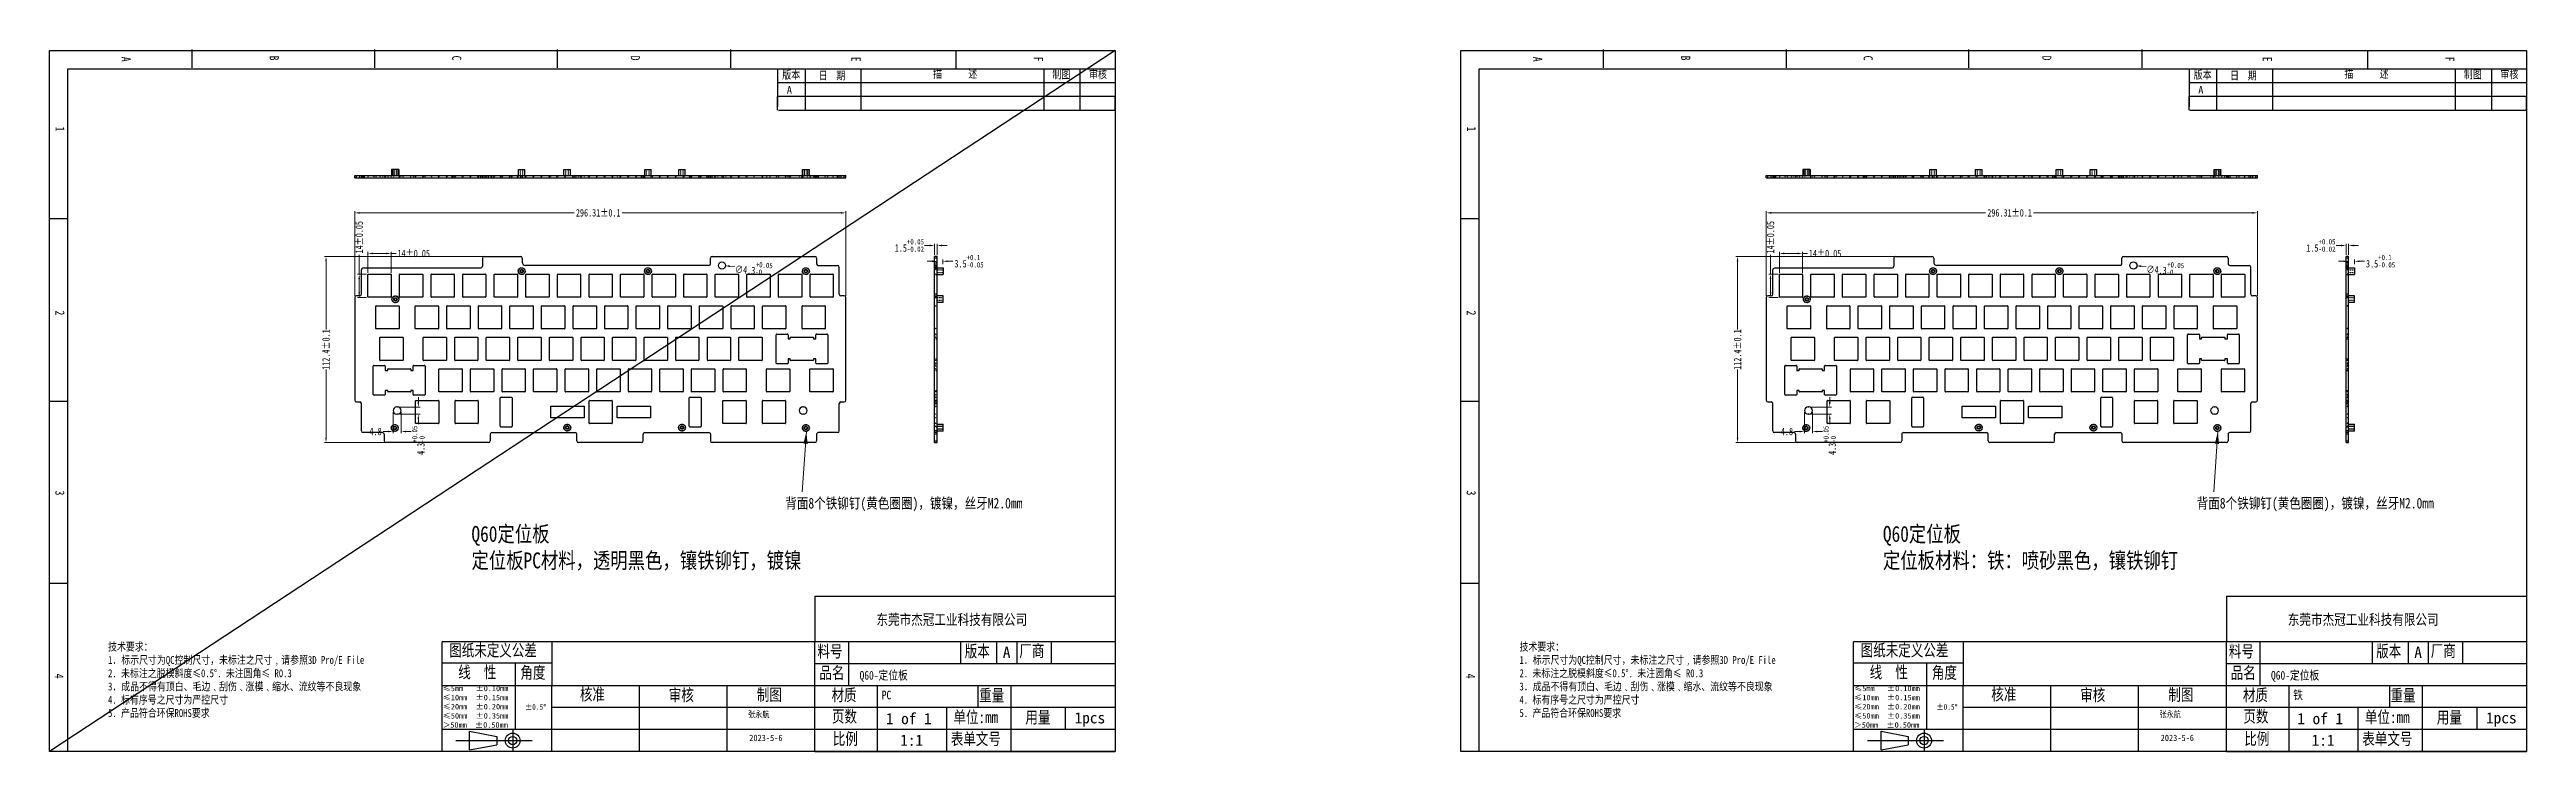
# Model space of a CAD drawing. Header units: inches. Extents: x 197 to 1691, y -77 to 347.
import ezdxf

# ---------------------------------------------------------------- set-up
doc = ezdxf.new("R2010")
doc.units = ezdxf.units.IN
doc.header["$LTSCALE"] = 1.21
doc.header["$MEASUREMENT"] = 0
doc.header["$PDMODE"] = 3
doc.header["$PDSIZE"] = 0.3125
doc.linetypes.add('HIDDEN', pattern=[0.2, 0.1, -0.1])
doc.layers.get('0').update_dxf_attribs({"linetype": 'CONTINUOUS'})
doc.layers.get('Defpoints').update_dxf_attribs({"linetype": 'CONTINUOUS'})
doc.layers.add('DEFAULT_2', color=8, linetype='HIDDEN')
doc.layers.add('图框', color=7, linetype='CONTINUOUS')
doc.styles.get("Standard").update_dxf_attribs({"font": 'txt', "width": 0.8})
doc.dimstyles.new('YanXiu', dxfattribs={"dimscale": 1.5, "dimtxt": 3, "dimasz": 2, "dimexe": 0.66, "dimexo": 0.66, "dimgap": 0.66, "dimtad": 0, "dimdsep": 46, "dimtxsty": 'Standard', "dimcen": 0, "dimclrd": 3, "dimclre": 6, "dimclrt": 3, "dimazin": 2, "dimtm": 1e-09, "dimtfac": 1, "dimtofl": 0, "dimtmove": 0, "dimatfit": 3, "dimfxl": 0, "dimlwd": 5, "dimlwe": 5, "dimarcsym": 0})

msp = doc.modelspace()

# ---------------------------------------------------------------- texts
at = {"color": 4}
for s, height, p in [('A ', 4.5116, (641.793, 320.231)), ('A ', 4.5116, (1493.239, 320.231)), ('A ', 6.7674, (772.086, -20.42)), ('A ', 6.7674, (1623.532, -20.42)), ('1 of 1', 6.7674, (701.523, -60.484)), (' 1pcs ', 6.7674, (810.788, -59.978)), ('1 of 1', 6.7674, (1552.969, -60.484)), (' 1pcs ', 6.7674, (1662.234, -59.978)), (' 1:1 ', 6.7674, (705.567, -73.503)), (' 1:1 ', 6.7674, (1557.014, -73.503))]:
    msp.add_text(s, height=height, dxfattribs=at).set_placement(p)
at = {"color": 7, "linetype": 'Continuous', "char_height": 5.503, "width": 5.50297, "attachment_point": 1, "rotation": 270, "line_spacing_factor": 0.9}
for s, insert in [('A', (245.985, 342.457)), ('B', (335.335, 343.147)), ('C', (445.394, 343.147)), ('D', (553.166, 343.147)), ('E', (686.222, 342.457)), ('F', (796.281, 342.457)), ('A', (1097.431, 342.457)), ('B', (1186.781, 343.147)), ('C', (1296.84, 343.147)), ('D', (1404.612, 343.147)), ('E', (1537.668, 342.457)), ('F', (1647.728, 342.457)), ('1', (206.115, 300.318)), ('1', (1057.561, 300.318)), ('2', (206.017, 189.321)), ('2', (1057.463, 189.321)), ('3', (205.996, 80.621)), ('3', (1057.442, 80.621)), ('4', (205.564, -29.948)), ('4', (1057.01, -29.948))]:
    msp.add_mtext(s, dxfattribs=dict(at, insert=insert))
at = {"attachment_point": 1}
for s, width, insert, char_height, own_width in [('版本', 7.64621, (638.993, 333.998), 4.8438, 11.23993), ('日  期', 11.72282, (660.945, 333.55), 4.8438, 21.01991), ('描      述', 20.53179, (729.957, 334.49), 4.8438, 38.22622), ('制图', 8.18568, (801.938, 334.161), 4.8438, 12.03295), ('审核', 8.11295, (824.025, 334.283), 4.8438, 11.92604), ('版本', 7.64621, (1490.439, 333.998), 4.8438, 11.23993), ('日  期', 11.72282, (1512.391, 333.55), 4.8438, 21.01991), ('描      述', 20.53179, (1581.403, 334.49), 4.8438, 38.22622), ('制图', 8.18568, (1653.385, 334.161), 4.8438, 12.03295), ('审核', 8.11295, (1675.472, 334.283), 4.8438, 11.92604), ('{\\fSimSun|b0|i0|c134|p2;\\C6;东莞市杰冠工业科技有限公司}', 309.71241, (695.796, 5.92), 6.41347, 468.59568), ('{\\fSimSun|b0|i0|c134|p2;\\C6;东莞市杰冠工业科技有限公司}', 309.71241, (1547.242, 5.92), 6.41347, 468.59568), ('图纸未定义公差', 42.06969, (438.123, -12.18), 7.2656, 61.84244), ('料号', 12.71233, (660.254, -12.818), 7.2656, 18.68713), ('版本', 11.56407, (749.11, -12.725), 7.2656, 16.99918), ('厂商', 13.00425, (782.026, -12.535), 7.2656, 19.11625), ('图纸未定义公差', 42.06969, (1289.57, -12.18), 7.2656, 61.84244), ('料号', 12.71233, (1511.7, -12.818), 7.2656, 18.68713), ('版本', 11.56407, (1600.556, -12.725), 7.2656, 16.99918), ('厂商', 13.00425, (1633.472, -12.535), 7.2656, 19.11625), ('线  性', 20.42102, (443.56, -25.399), 7.2656, 30.0189), ('角度', 12.87107, (481.045, -25.672), 7.2656, 18.92047), ('品名', 11.94004, (661.389, -25.794), 7.2656, 17.55185), ('{\\C1;Q60-\\fSimSun|b0|i0|c134|p2;定位板}', 11.94004, (685.658, -28.319), 5.25, 80.09691), ('线  性', 20.42102, (1295.006, -25.399), 7.2656, 30.0189), ('角度', 12.87107, (1332.492, -25.672), 7.2656, 18.92047), ('品名', 11.94004, (1512.836, -25.794), 7.2656, 17.55185), ('{\\C1;Q60-\\fSimSun|b0|i0|c134|p2;定位板}', 11.94004, (1537.105, -28.319), 5.25, 80.09691), ('{\\fSimSun|b0|i0|c134|p2;\\W1;≤5mm   %%P0.10mm\\P≤10mm  %%P0.15mm\\P≤20mm  %%P0.20mm\\P≤50mm  %%P0.35mm\\P＞50mm  %%P0.50mm}', 29.7619, (434.166, -37.205), 3.3075, 43.74999), ('核准', 15.50786, (516.932, -38.738), 7.2656, 22.79655), ('审核', 16.02632, (570.56, -39.18), 7.2656, 23.55869), ('制图', 11.87274, (623.706, -39.012), 7.2656, 17.45293), ('材质', 12.24433, (668.73, -39.172), 7.2656, 17.99916), ('{\\fSimSun|b0|i0|c134|p2;\\C1;PC}', 11.94004, (699.034, -40.21), 5.25, 55.47942), ('重量', 12.95607, (757.781, -39.416), 7.2656, 19.04542), ('{\\fSimSun|b0|i0|c134|p2;\\W1;≤5mm   %%P0.10mm\\P≤10mm  %%P0.15mm\\P≤20mm  %%P0.20mm\\P≤50mm  %%P0.35mm\\P＞50mm  %%P0.50mm}', 29.7619, (1285.612, -37.205), 3.3075, 43.74999), ('核准', 15.50786, (1368.379, -38.738), 7.2656, 22.79655), ('审核', 16.02632, (1422.007, -39.18), 7.2656, 23.55869), ('制图', 11.87274, (1475.152, -39.012), 7.2656, 17.45293), ('材质', 12.24433, (1520.176, -39.172), 7.2656, 17.99916), ('{\\fSimSun|b0|i0|c134|p2;\\C1;铁}', 11.94004, (1550.48, -40.21), 5.25, 55.47942), ('重量', 12.95607, (1609.227, -39.416), 7.2656, 19.04542), ('%%P0.5{\\fISOCPEUR|b0|i0|c0|p34;%%D}', 5.5221, (483.743, -48.341), 3.38379, 8.11749), ('{\\fSimSun|b0|i0|c134|p2;\\C7;张永航}', 11.94004, (618.379, -52.587), 3.84, 55.47942), ('页数', 13.07762, (668.975, -52.105), 7.2656, 19.2241), ('单位:', 14.39308, (742.274, -52.547), 7.2656, 21.15782), ('单位:{\\C4;mm}', 21.21435, (742.274, -52.547), 7.26564, 31.18509), ('用量', 13.6999, (785.66, -52.67), 7.2656, 20.13885), ('%%P0.5{\\fISOCPEUR|b0|i0|c0|p34;%%D}', 5.5221, (1335.189, -48.341), 3.38379, 8.11749), ('{\\fSimSun|b0|i0|c134|p2;\\C7;张永航}', 11.94004, (1469.825, -52.587), 3.84, 55.47942), ('页数', 13.07762, (1520.421, -52.105), 7.2656, 19.2241), ('单位:', 14.39308, (1593.72, -52.547), 7.2656, 21.15782), ('单位:{\\C4;mm}', 21.21435, (1593.72, -52.547), 7.26564, 31.18509), ('用量', 13.6999, (1637.106, -52.67), 7.2656, 20.13885), ('2023-5-6', 11.94004, (619.105, -66.812), 3.84, 55.47942), ('比例', 13.69507, (669.537, -65.611), 7.2656, 20.13175), ('表单文号', 23.87407, (740.698, -65.674), 7.2656, 35.09489), ('2023-5-6', 11.94004, (1470.552, -66.812), 3.84, 55.47942), ('比例', 13.69507, (1520.983, -65.611), 7.2656, 20.13175), ('表单文号', 23.87407, (1592.144, -65.674), 7.2656, 35.09489)]:
    msp.add_mtext_dynamic_manual_height_columns(s, width=width, gutter_width=1, heights=[0], dxfattribs=dict(at, insert=insert, char_height=char_height)).dxf.set("width", own_width)
for s, insert, char_height, width in [('{\\fSimSun|b0|i0|c134|p2;\\C1;背面8个铁铆钉(黄色圈圈)，镀镍，丝牙M2.0mm}', (640.807, 76.151), 6.4, 174.82957), ('{\\fSimSun|b0|i0|c134|p2;\\C1;背面8个铁铆钉(黄色圈圈)，镀镍，丝牙M2.0mm}', (1492.253, 76.151), 6.4, 174.82957), ('{\\fSimSun|b0|i0|c134|p2;技术要求：\\P1．标示尺寸为QC控制尺寸，未标注之尺寸\\fSimSun|b0|i0|c136|p2;﹐\\fSimSun|b0|i0|c134|p2;请参照3D Pro/E File\\P2. 未标注之脱模斜度≤0.5%%D. 未注圆角≤ R0.3\\P3．成品不得有顶白、毛边\\fSimSun|b0|i0|c136|p2;﹑\\fSimSun|b0|i0|c134|p2;刮伤\\fSimSun|b0|i0|c136|p2;﹑\\fSimSun|b0|i0|c134|p2;涨模\\fSimSun|b0|i0|c136|p2;﹑\\fSimSun|b0|i0|c134|p2;缩水、流纹等不良现象\\P4. 标有序号之尺寸为严控尺寸\\P5. 产品符合环保ROHS要求}', (232.304, -11.289), 4.8, 215.5784), ('{\\fSimSun|b0|i0|c134|p2;技术要求：\\P1．标示尺寸为QC控制尺寸，未标注之尺寸\\fSimSun|b0|i0|c136|p2;﹐\\fSimSun|b0|i0|c134|p2;请参照3D Pro/E File\\P2. 未标注之脱模斜度≤0.5%%D. 未注圆角≤ R0.3\\P3．成品不得有顶白、毛边\\fSimSun|b0|i0|c136|p2;﹑\\fSimSun|b0|i0|c134|p2;刮伤\\fSimSun|b0|i0|c136|p2;﹑\\fSimSun|b0|i0|c134|p2;涨模\\fSimSun|b0|i0|c136|p2;﹑\\fSimSun|b0|i0|c134|p2;缩水、流纹等不良现象\\P4. 标有序号之尺寸为严控尺寸\\P5. 产品符合环保ROHS要求}', (1083.75, -11.289), 4.8, 215.5784)]:
    msp.add_mtext(s, dxfattribs=dict(at, insert=insert, char_height=char_height, width=width))
at = {"layer": '图框', "lineweight": 0, "char_height": 9.6, "width": 228.28908, "attachment_point": 1}
for s, insert in [('{\\fSimSun|b0|i0|c134|p54;\\C1;Q60定位板\\P定位板PC材料，透明黑色，镶铁铆钉，镀镍}', (451.526, 59.215)), ('{\\fSimSun|b0|i0|c134|p54;\\C1;Q60定位板\\P定位板材料：铁：喷砂黑色，镶铁铆钉}', (1302.972, 59.215))]:
    msp.add_mtext(s, dxfattribs=dict(at, insert=insert))

# ---------------------------------------------------------------- blocks, each defined once
blk = doc.blocks.new('*D26')
at = {"color": 6, "lineweight": 5}
for p, q in [((381.1, 198.1), (381.1, 249.2)), ((677.4, 198.1), (677.4, 249.2))]:
    blk.add_line(p, q, dxfattribs=at)
at = {"color": 3, "lineweight": 5}
for p, q in [((384.1, 248.2), (513.5, 248.2)), ((674.4, 248.2), (542.5, 248.2))]:
    blk.add_line(p, q, dxfattribs=at)
at = {"color": 3}
for points in [[(384.1, 248.7), (384.1, 247.7), (381.1, 248.2)], [(674.4, 248.7), (674.4, 247.7), (677.4, 248.2)]]:
    blk.add_solid(points, dxfattribs=at)
at = {"layer": 'Defpoints', "color": 0}
for p in [(677.4, 248.2), (381.1, 197.1), (677.4, 197.1)]:
    blk.add_point(p, dxfattribs=at)
at = {"color": 3, "insert": (528, 248.2), "char_height": 4.5, "attachment_point": 5}
blk.add_mtext('296.31%%P0.1', dxfattribs=at)
blk = doc.blocks.new('*D27')
at = {"color": 6, "lineweight": 5}
for p, q in [((458.2, 221.9), (362.8, 221.9)), ((398.9, 109.5), (362.8, 109.5))]:
    blk.add_line(p, q, dxfattribs=at)
at = {"color": 3, "lineweight": 5}
for p, q in [((363.8, 218.9), (363.8, 177.8)), ((363.8, 112.5), (363.8, 153.6))]:
    blk.add_line(p, q, dxfattribs=at)
at = {"color": 3}
for points in [[(363.3, 218.9), (364.3, 218.9), (363.8, 221.9)], [(363.3, 112.5), (364.3, 112.5), (363.8, 109.5)]]:
    blk.add_solid(points, dxfattribs=at)
at = {"layer": 'Defpoints', "color": 0}
for p in [(459.2, 221.9), (363.8, 109.5), (399.9, 109.5)]:
    blk.add_point(p, dxfattribs=at)
at = {"color": 3, "insert": (363.8, 165.7), "char_height": 4.5, "attachment_point": 5, "rotation": 90}
blk.add_mtext('112.4%%P0.1', dxfattribs=at)
blk = doc.blocks.new('*D41')
at = {"color": 3, "lineweight": 5}
for p, q in [((727.9, 228.5), (724.9, 228.5)), ((735.4, 228.5), (738.4, 228.5))]:
    blk.add_line(p, q, dxfattribs=at)
at = {"color": 6, "lineweight": 5}
for p, q in [((730.9, 222.9), (730.9, 229.5)), ((732.4, 222.9), (732.4, 229.5))]:
    blk.add_line(p, q, dxfattribs=at)
at = {"color": 3}
for points in [[(727.9, 229), (727.9, 228), (730.9, 228.5)], [(735.4, 229), (735.4, 228), (732.4, 228.5)]]:
    blk.add_solid(points, dxfattribs=at)
at = {"layer": 'Defpoints', "color": 0}
for p in [(730.9, 228.5), (730.9, 221.9), (732.4, 221.9)]:
    blk.add_point(p, dxfattribs=at)
at = {"color": 3, "insert": (715.7, 228.5), "char_height": 4.5, "attachment_point": 5}
blk.add_mtext('1.5{\\H0.7x;\\S+0.05^ -0.02;}', dxfattribs=at)
blk = doc.blocks.new('*D42')
at = {"color": 3, "lineweight": 5}
for p, q in [((729.4, 219), (726.4, 219)), ((738.9, 219), (741.9, 219))]:
    blk.add_line(p, q, dxfattribs=at)
at = {"color": 6, "lineweight": 5}
for p, q in [((732.4, 217.2), (732.4, 220)), ((735.9, 217.2), (735.9, 220))]:
    blk.add_line(p, q, dxfattribs=at)
at = {"color": 3}
for points in [[(729.4, 219.5), (729.4, 218.5), (732.4, 219)], [(738.9, 219.5), (738.9, 218.5), (735.9, 219)]]:
    blk.add_solid(points, dxfattribs=at)
at = {"layer": 'Defpoints', "color": 0}
for p in [(732.4, 216.2), (735.9, 219), (735.9, 216.2)]:
    blk.add_point(p, dxfattribs=at)
at = {"color": 3, "insert": (751.7, 219), "char_height": 4.5, "attachment_point": 5}
blk.add_mtext('3.5{\\H0.7x;\\S+0.1^ -0.05;}', dxfattribs=at)
blk = doc.blocks.new('*D43')
at = {"color": 3, "lineweight": 5}
blk.add_line((610.3, 215.8), (607.3, 216), dxfattribs=at)
at = {"color": 3}
blk.add_solid([(607.3, 216.5), (607.2, 215.5), (604.3, 216.3)], dxfattribs=at)
at = {"layer": 'Defpoints', "color": 0}
for p in [(600, 216.6), (604.3, 216.3)]:
    blk.add_point(p, dxfattribs=at)
at = {"color": 3, "insert": (621.9, 214.9), "char_height": 4.5, "attachment_point": 5, "rotation": 355.645}
blk.add_mtext('∅4.3{\\H0.7x;\\S+0.05^ -0;}', dxfattribs=at)
blk = doc.blocks.new('*D46')
at = {"color": 3, "lineweight": 5}
for p, q in [((419.5, 134), (419.5, 137)), ((419.5, 123.7), (419.5, 120.7))]:
    blk.add_line(p, q, dxfattribs=at)
at = {"color": 6, "lineweight": 5}
for p, q in [((408.4, 131), (420.5, 131)), ((408.4, 126.7), (420.5, 126.7))]:
    blk.add_line(p, q, dxfattribs=at)
at = {"color": 3}
for points in [[(419, 134), (420, 134), (419.5, 131)], [(419, 123.7), (420, 123.7), (419.5, 126.7)]]:
    blk.add_solid(points, dxfattribs=at)
at = {"layer": 'Defpoints', "color": 0}
for p in [(407.4, 131), (407.4, 126.7), (419.5, 126.7)]:
    blk.add_point(p, dxfattribs=at)
at = {"color": 3, "insert": (419.5, 110.9), "char_height": 4.5, "attachment_point": 5, "rotation": 90}
blk.add_mtext('4.3{\\H0.7x;\\S+0.05^ -0;}', dxfattribs=at)
blk = doc.blocks.new('*D47')
at = {"color": 6, "lineweight": 5}
for p, q in [((404.3, 127.9), (404.3, 115.2)), ((409.1, 127.9), (409.1, 115.2))]:
    blk.add_line(p, q, dxfattribs=at)
at = {"color": 3, "lineweight": 5}
for p, q in [((401.3, 116.2), (398.3, 116.2)), ((412.1, 116.2), (415.1, 116.2))]:
    blk.add_line(p, q, dxfattribs=at)
at = {"color": 3}
for points in [[(401.3, 116.7), (401.3, 115.7), (404.3, 116.2)], [(412.1, 116.7), (412.1, 115.7), (409.1, 116.2)]]:
    blk.add_solid(points, dxfattribs=at)
at = {"layer": 'Defpoints', "color": 0}
for p in [(404.3, 128.9), (409.1, 128.9), (404.3, 116.2)]:
    blk.add_point(p, dxfattribs=at)
at = {"color": 3, "insert": (393.7, 116.2), "char_height": 4.5, "attachment_point": 5}
blk.add_mtext('4.8', dxfattribs=at)
blk = doc.blocks.new('*D54')
at = {"color": 6, "lineweight": 5}
for p, q in [((389.1, 212), (389.1, 224.7)), ((403.1, 212), (403.1, 224.7))]:
    blk.add_line(p, q, dxfattribs=at)
at = {"color": 3, "lineweight": 5}
for p, q in [((392.1, 223.7), (400.1, 223.7)), ((403.1, 223.7), (406.1, 223.7))]:
    blk.add_line(p, q, dxfattribs=at)
at = {"color": 3}
for points in [[(392.1, 224.2), (392.1, 223.2), (389.1, 223.7)], [(400.1, 224.2), (400.1, 223.2), (403.1, 223.7)]]:
    blk.add_solid(points, dxfattribs=at)
at = {"layer": 'Defpoints', "color": 0}
for p in [(389.1, 211), (403.1, 223.7), (403.1, 211)]:
    blk.add_point(p, dxfattribs=at)
at = {"color": 3, "insert": (416.7, 223.7), "char_height": 4.5, "attachment_point": 5}
blk.add_mtext('14%%P0.05', dxfattribs=at)
blk = doc.blocks.new('*D55')
at = {"color": 6, "lineweight": 5}
for p, q in [((388.3, 211.2), (382.8, 211.2)), ((388.3, 197.2), (382.8, 197.2))]:
    blk.add_line(p, q, dxfattribs=at)
at = {"color": 3, "lineweight": 5}
for p, q in [((383.8, 211.2), (383.8, 222.9)), ((383.8, 200.2), (383.8, 208.2))]:
    blk.add_line(p, q, dxfattribs=at)
at = {"color": 3}
for points in [[(383.3, 208.2), (384.3, 208.2), (383.8, 211.2)], [(383.3, 200.2), (384.3, 200.2), (383.8, 197.2)]]:
    blk.add_solid(points, dxfattribs=at)
at = {"layer": 'Defpoints', "color": 0}
for p in [(389.3, 211.2), (383.8, 197.2), (389.3, 197.2)]:
    blk.add_point(p, dxfattribs=at)
at = {"color": 3, "insert": (383.8, 233.5), "char_height": 4.5, "attachment_point": 5, "rotation": 90}
blk.add_mtext('14%%P0.05', dxfattribs=at)
blk = doc.blocks.new('*D56')
at = {"color": 6, "lineweight": 5}
for p, q in [((1232.6, 198.1), (1232.6, 249.2)), ((1528.9, 198.1), (1528.9, 249.2))]:
    blk.add_line(p, q, dxfattribs=at)
at = {"color": 3, "lineweight": 5}
for p, q in [((1235.6, 248.2), (1364.9, 248.2)), ((1525.9, 248.2), (1393.9, 248.2))]:
    blk.add_line(p, q, dxfattribs=at)
at = {"color": 3}
for points in [[(1235.6, 248.7), (1235.6, 247.7), (1232.6, 248.2)], [(1525.9, 248.7), (1525.9, 247.7), (1528.9, 248.2)]]:
    blk.add_solid(points, dxfattribs=at)
at = {"layer": 'Defpoints', "color": 0}
for p in [(1528.9, 248.2), (1232.6, 197.1), (1528.9, 197.1)]:
    blk.add_point(p, dxfattribs=at)
at = {"color": 3, "insert": (1379.4, 248.2), "char_height": 4.5, "attachment_point": 5}
blk.add_mtext('296.31%%P0.1', dxfattribs=at)
blk = doc.blocks.new('*D57')
at = {"color": 6, "lineweight": 5}
for p, q in [((1309.6, 221.9), (1214.3, 221.9)), ((1250.3, 109.5), (1214.3, 109.5))]:
    blk.add_line(p, q, dxfattribs=at)
at = {"color": 3, "lineweight": 5}
for p, q in [((1215.3, 218.9), (1215.3, 177.8)), ((1215.3, 112.5), (1215.3, 153.6))]:
    blk.add_line(p, q, dxfattribs=at)
at = {"color": 3}
for points in [[(1214.8, 218.9), (1215.8, 218.9), (1215.3, 221.9)], [(1214.8, 112.5), (1215.8, 112.5), (1215.3, 109.5)]]:
    blk.add_solid(points, dxfattribs=at)
at = {"layer": 'Defpoints', "color": 0}
for p in [(1310.6, 221.9), (1215.3, 109.5), (1251.3, 109.5)]:
    blk.add_point(p, dxfattribs=at)
at = {"color": 3, "insert": (1215.3, 165.7), "char_height": 4.5, "attachment_point": 5, "rotation": 90}
blk.add_mtext('112.4%%P0.1', dxfattribs=at)
blk = doc.blocks.new('*D58')
at = {"color": 3, "lineweight": 5}
for p, q in [((1579.4, 228.5), (1576.4, 228.5)), ((1586.9, 228.5), (1589.9, 228.5))]:
    blk.add_line(p, q, dxfattribs=at)
at = {"color": 6, "lineweight": 5}
for p, q in [((1582.4, 222.9), (1582.4, 229.5)), ((1583.9, 222.9), (1583.9, 229.5))]:
    blk.add_line(p, q, dxfattribs=at)
at = {"color": 3}
for points in [[(1579.4, 229), (1579.4, 228), (1582.4, 228.5)], [(1586.9, 229), (1586.9, 228), (1583.9, 228.5)]]:
    blk.add_solid(points, dxfattribs=at)
at = {"layer": 'Defpoints', "color": 0}
for p in [(1582.4, 228.5), (1582.4, 221.9), (1583.9, 221.9)]:
    blk.add_point(p, dxfattribs=at)
at = {"color": 3, "insert": (1567.2, 228.5), "char_height": 4.5, "attachment_point": 5}
blk.add_mtext('1.5{\\H0.7x;\\S+0.05^ -0.02;}', dxfattribs=at)
blk = doc.blocks.new('*D59')
at = {"color": 3, "lineweight": 5}
for p, q in [((1580.9, 219), (1577.9, 219)), ((1590.4, 219), (1593.4, 219))]:
    blk.add_line(p, q, dxfattribs=at)
at = {"color": 6, "lineweight": 5}
for p, q in [((1583.9, 217.2), (1583.9, 220)), ((1587.4, 217.2), (1587.4, 220))]:
    blk.add_line(p, q, dxfattribs=at)
at = {"color": 3}
for points in [[(1580.9, 219.5), (1580.9, 218.5), (1583.9, 219)], [(1590.4, 219.5), (1590.4, 218.5), (1587.4, 219)]]:
    blk.add_solid(points, dxfattribs=at)
at = {"layer": 'Defpoints', "color": 0}
for p in [(1583.9, 216.2), (1587.4, 219), (1587.4, 216.2)]:
    blk.add_point(p, dxfattribs=at)
at = {"color": 3, "insert": (1603.2, 219), "char_height": 4.5, "attachment_point": 5}
blk.add_mtext('3.5{\\H0.7x;\\S+0.1^ -0.05;}', dxfattribs=at)
blk = doc.blocks.new('*D60')
at = {"color": 3, "lineweight": 5}
blk.add_line((1461.7, 215.8), (1458.7, 216), dxfattribs=at)
at = {"color": 3}
blk.add_solid([(1458.8, 216.5), (1458.7, 215.5), (1455.7, 216.3)], dxfattribs=at)
at = {"layer": 'Defpoints', "color": 0}
for p in [(1451.4, 216.6), (1455.7, 216.3)]:
    blk.add_point(p, dxfattribs=at)
at = {"color": 3, "insert": (1473.3, 214.9), "char_height": 4.5, "attachment_point": 5, "rotation": 355.645}
blk.add_mtext('∅4.3{\\H0.7x;\\S+0.05^ -0;}', dxfattribs=at)
blk = doc.blocks.new('*D61')
at = {"color": 3, "lineweight": 5}
for p, q in [((1270.9, 134), (1270.9, 137)), ((1270.9, 123.7), (1270.9, 120.7))]:
    blk.add_line(p, q, dxfattribs=at)
at = {"color": 6, "lineweight": 5}
for p, q in [((1259.9, 131), (1271.9, 131)), ((1259.9, 126.7), (1271.9, 126.7))]:
    blk.add_line(p, q, dxfattribs=at)
at = {"color": 3}
for points in [[(1270.4, 134), (1271.4, 134), (1270.9, 131)], [(1270.4, 123.7), (1271.4, 123.7), (1270.9, 126.7)]]:
    blk.add_solid(points, dxfattribs=at)
at = {"layer": 'Defpoints', "color": 0}
for p in [(1258.9, 131), (1258.9, 126.7), (1270.9, 126.7)]:
    blk.add_point(p, dxfattribs=at)
at = {"color": 3, "insert": (1270.9, 110.9), "char_height": 4.5, "attachment_point": 5, "rotation": 90}
blk.add_mtext('4.3{\\H0.7x;\\S+0.05^ -0;}', dxfattribs=at)
blk = doc.blocks.new('*D62')
at = {"color": 6, "lineweight": 5}
for p, q in [((1255.7, 127.9), (1255.7, 115.2)), ((1260.5, 127.9), (1260.5, 115.2))]:
    blk.add_line(p, q, dxfattribs=at)
at = {"color": 3, "lineweight": 5}
for p, q in [((1252.7, 116.2), (1249.7, 116.2)), ((1263.5, 116.2), (1266.5, 116.2))]:
    blk.add_line(p, q, dxfattribs=at)
at = {"color": 3}
for points in [[(1252.7, 116.7), (1252.7, 115.7), (1255.7, 116.2)], [(1263.5, 116.7), (1263.5, 115.7), (1260.5, 116.2)]]:
    blk.add_solid(points, dxfattribs=at)
at = {"layer": 'Defpoints', "color": 0}
for p in [(1255.7, 128.9), (1260.5, 128.9), (1255.7, 116.2)]:
    blk.add_point(p, dxfattribs=at)
at = {"color": 3, "insert": (1245.1, 116.2), "char_height": 4.5, "attachment_point": 5}
blk.add_mtext('4.8', dxfattribs=at)
blk = doc.blocks.new('*D63')
at = {"color": 6, "lineweight": 5}
for p, q in [((1240.5, 212), (1240.5, 224.7)), ((1254.5, 212), (1254.5, 224.7))]:
    blk.add_line(p, q, dxfattribs=at)
at = {"color": 3, "lineweight": 5}
for p, q in [((1243.5, 223.7), (1251.5, 223.7)), ((1254.5, 223.7), (1257.5, 223.7))]:
    blk.add_line(p, q, dxfattribs=at)
at = {"color": 3}
for points in [[(1243.5, 224.2), (1243.5, 223.2), (1240.5, 223.7)], [(1251.5, 224.2), (1251.5, 223.2), (1254.5, 223.7)]]:
    blk.add_solid(points, dxfattribs=at)
at = {"layer": 'Defpoints', "color": 0}
for p in [(1240.5, 211), (1254.5, 223.7), (1254.5, 211)]:
    blk.add_point(p, dxfattribs=at)
at = {"color": 3, "insert": (1268.1, 223.7), "char_height": 4.5, "attachment_point": 5}
blk.add_mtext('14%%P0.05', dxfattribs=at)
blk = doc.blocks.new('*D64')
at = {"color": 6, "lineweight": 5}
for p, q in [((1239.7, 211.2), (1234.2, 211.2)), ((1239.7, 197.2), (1234.2, 197.2))]:
    blk.add_line(p, q, dxfattribs=at)
at = {"color": 3, "lineweight": 5}
for p, q in [((1235.2, 211.2), (1235.2, 222.9)), ((1235.2, 200.2), (1235.2, 208.2))]:
    blk.add_line(p, q, dxfattribs=at)
at = {"color": 3}
for points in [[(1234.7, 208.2), (1235.7, 208.2), (1235.2, 211.2)], [(1234.7, 200.2), (1235.7, 200.2), (1235.2, 197.2)]]:
    blk.add_solid(points, dxfattribs=at)
at = {"layer": 'Defpoints', "color": 0}
for p in [(1240.7, 211.2), (1235.2, 197.2), (1240.7, 197.2)]:
    blk.add_point(p, dxfattribs=at)
at = {"color": 3, "insert": (1235.2, 233.5), "char_height": 4.5, "attachment_point": 5, "rotation": 90}
blk.add_mtext('14%%P0.05', dxfattribs=at)

# ---------------------------------------------------------------- dimensions: what is measured, and where the dimension line sits
for base, p1, p2, text, picture, middle in [((383.764, 197.22), (389.29, 211.22), (389.29, 197.22), '<>%%P0.05', '*D55', (383.764, 233.466)), ((1235.21, 197.22), (1240.736, 211.22), (1240.736, 197.22), '<>%%P0.05', '*D64', (1235.21, 233.466)), ((419.47, 126.723), (407.427, 131.023), (407.427, 126.723), '<>{\\H0.7x;\\S+0.05^ -0;}', '*D46', (419.47, 110.913)), ((1270.916, 126.723), (1258.873, 131.023), (1258.873, 126.723), '<>{\\H0.7x;\\S+0.05^ -0;}', '*D61', (1270.916, 110.913))]:
    dim = msp.add_linear_dim(base=base, p1=p1, p2=p2, angle=90, text=text, dimstyle='YanXiu')
    dim.commit()
    dim.dimension.update_dxf_attribs({"geometry": picture, "text_midpoint": middle, "dimtype": 160})
for base, p1, p2, picture, middle in [((677.43, 248.245), (381.124, 197.12), (677.43, 197.12), '*D26', (527.964, 248.245)), ((1528.8764, 248.2449), (1232.5706, 197.1203), (1528.8764, 197.1203), '*D56', (1379.4101, 248.2449))]:
    dim = msp.add_linear_dim(base=base, p1=p1, p2=p2, text='<>%%P0.1', dimstyle='YanXiu')
    dim.commit()
    dim.dimension.update_dxf_attribs({"geometry": picture, "text_midpoint": middle, "dimtype": 160})
for base, p1, p2, text, picture, middle in [((403.09, 223.675), (389.09, 211.02), (403.09, 211.02), '<>%%P0.05', '*D54', (416.68, 223.675)), ((730.93, 228.525), (732.43, 221.92), (730.93, 221.92), '<>{\\H0.7x;\\S+0.05^ -0.02;}', '*D41', (715.72, 228.525)), ((1254.536, 223.675), (1240.536, 211.02), (1254.536, 211.02), '<>%%P0.05', '*D63', (1268.126, 223.675)), ((1582.376, 228.525), (1583.876, 221.92), (1582.376, 221.92), '<>{\\H0.7x;\\S+0.05^ -0.02;}', '*D58', (1567.166, 228.525)), ((735.93, 219.042), (732.43, 216.183), (735.93, 216.182), '<>{\\H0.7x;\\S+0.1^ -0.05;}', '*D42', (751.74, 219.042)), ((1587.376, 219.042), (1583.876, 216.183), (1587.376, 216.182), '<>{\\H0.7x;\\S+0.1^ -0.05;}', '*D59', (1603.186, 219.042))]:
    dim = msp.add_linear_dim(base=base, p1=p1, p2=p2, text=text, dimstyle='YanXiu')
    dim.commit()
    dim.dimension.update_dxf_attribs({"geometry": picture, "text_midpoint": middle})
for base, p1, p2, picture, middle in [((363.83, 109.52), (459.155, 221.92), (399.855, 109.52), '*D27', (363.83, 165.72)), ((1215.276, 109.52), (1310.601, 221.92), (1251.301, 109.52), '*D57', (1215.276, 165.72))]:
    dim = msp.add_linear_dim(base=base, p1=p1, p2=p2, angle=90, text='<>%%P0.1', dimstyle='YanXiu')
    dim.commit()
    dim.dimension.update_dxf_attribs({"geometry": picture, "text_midpoint": middle})
for p1, p2, picture, middle in [((600.003, 216.587), (604.291, 216.26), '*D43', (621.85, 214.923)), ((1451.45, 216.587), (1455.737, 216.26), '*D60', (1473.296, 214.923))]:
    dim = msp.add_diameter_dim_2p(p1=p1, p2=p2, text='<>{\\H0.7x;\\S+0.05^ -0;}', dimstyle='YanXiu')
    dim.commit()
    dim.dimension.update_dxf_attribs({"geometry": picture, "text_midpoint": middle})
for base, p1, p2, picture, middle in [((404.277, 116.19), (409.077, 128.873), (404.277, 128.873), '*D47', (393.687, 116.19)), ((1255.723, 116.19), (1260.523, 128.873), (1255.723, 128.873), '*D62', (1245.133, 116.19))]:
    dim = msp.add_linear_dim(base=base, p1=p1, p2=p2, dimstyle='YanXiu')
    dim.commit()
    dim.dimension.update_dxf_attribs({"geometry": picture, "text_midpoint": middle, "dimtype": 160})

# ---------------------------------------------------------------- linework, layer by layer
at = {"color": 7, "linetype": 'Continuous'}
for p, q in [((197.008, -76.943), (197.008, 346.125)), ((197.008, 346.125), (839.755, 346.125)), ((283.056, 335.809), (283.056, 346.815)), ((393.116, 346.815), (393.116, 335.809)), ((503.175, 346.815), (503.175, 335.809)), ((607.715, 346.815), (607.715, 335.809)), ((744.003, 335.119), (744.003, 346.125)), ((839.755, 346.125), (839.755, -76.943)), ((1048.454, -76.943), (1048.454, 346.125)), ((1048.454, 346.125), (1691.201, 346.125)), ((1134.503, 335.809), (1134.503, 346.815)), ((1244.562, 346.815), (1244.562, 335.809)), ((1354.621, 346.815), (1354.621, 335.809)), ((1459.161, 346.815), (1459.161, 335.809)), ((1595.449, 335.119), (1595.449, 346.125)), ((1691.201, 346.125), (1691.201, -76.943)), ((208.014, -76.943), (208.014, 335.119)), ((208.014, 335.119), (839.755, 335.119)), ((636.234, 335.092), (839.257, 335.092)), ((636.234, 335.092), (636.234, 312.324)), ((652.793, 335.092), (652.793, 310.244)), ((686.497, 335.092), (686.497, 310.244)), ((796.752, 335.119), (796.752, 310.272)), ((818.611, 335.119), (818.611, 310.272)), ((839.755, 335.119), (839.755, 312.351)), ((1059.46, -76.943), (1059.46, 335.119)), ((1059.46, 335.119), (1691.201, 335.119)), ((1487.68, 335.092), (1690.703, 335.092)), ((1487.68, 335.092), (1487.68, 312.324)), ((1504.239, 335.092), (1504.239, 310.244)), ((1537.944, 335.092), (1537.944, 310.244)), ((1648.199, 335.119), (1648.199, 310.272)), ((1670.057, 335.119), (1670.057, 310.272)), ((1691.201, 335.119), (1691.201, 312.351)), ((636.732, 326.855), (839.755, 326.855)), ((1488.178, 326.855), (1691.201, 326.855)), ((381.124, 269.273), (381.124, 270.773)), ((381.124, 270.773), (677.43, 270.773)), ((381.124, 269.273), (677.43, 269.273)), ((382.124, 269.273), (382.124, 270.773)), ((384.124, 269.273), (384.124, 270.773)), ((385.124, 270.773), (385.124, 269.273)), ((385.424, 270.773), (385.424, 269.273)), ((386.824, 270.773), (386.824, 269.273)), ((403.29, 274.373), (403.29, 270.773)), ((403.41, 274.373), (403.29, 274.373)), ((403.64, 274.373), (403.64, 270.773)), ((407.64, 274.373), (403.64, 274.373)), ((407.64, 274.373), (407.64, 270.773)), ((439.855, 269.273), (439.855, 270.773)), ((440.155, 270.773), (440.155, 269.273)), ((457.155, 269.273), (457.155, 270.773)), ((458.155, 269.273), (458.155, 270.773)), ((459.155, 269.273), (459.155, 270.773)), ((479.82, 270.773), (479.82, 274.373)), ((479.82, 274.373), (483.82, 274.373)), ((481.155, 270.773), (481.155, 269.273)), ((482.155, 270.773), (482.155, 269.273)), ((483.82, 270.773), (483.82, 274.373)), ((484.155, 269.273), (484.155, 270.773)), ((507.34, 270.773), (507.34, 274.373)), ((507.34, 274.373), (511.34, 274.373)), ((511.34, 270.773), (511.34, 274.373)), ((556.02, 274.373), (560.02, 274.373)), ((556.02, 270.773), (556.02, 274.373)), ((560.02, 270.773), (560.02, 274.373)), ((576.54, 274.373), (580.54, 274.373)), ((576.54, 270.773), (576.54, 274.373)), ((580.54, 270.773), (580.54, 274.373)), ((594.73, 269.273), (594.73, 270.773)), ((595.73, 269.273), (595.73, 270.773)), ((596.73, 269.273), (596.73, 270.773)), ((651.27, 274.373), (655.27, 274.373)), ((651.27, 270.773), (651.27, 274.373)), ((655.27, 270.773), (655.27, 274.373)), ((658.73, 270.773), (658.73, 269.273)), ((659.73, 270.773), (659.73, 269.273)), ((660.73, 270.773), (660.73, 269.273)), ((672.43, 269.273), (672.43, 270.773)), ((673.43, 269.273), (673.43, 270.773)), ((674.43, 270.773), (674.43, 269.273)), ((676.43, 269.273), (676.43, 270.773)), ((677.43, 269.273), (677.43, 270.773)), ((1232.571, 269.273), (1232.571, 270.773)), ((1232.571, 270.773), (1528.876, 270.773)), ((1232.571, 269.273), (1528.876, 269.273)), ((1233.571, 269.273), (1233.571, 270.773)), ((1235.571, 269.273), (1235.571, 270.773)), ((1236.571, 270.773), (1236.571, 269.273)), ((1236.871, 270.773), (1236.871, 269.273)), ((1238.271, 270.773), (1238.271, 269.273)), ((1254.736, 274.373), (1254.736, 270.773)), ((1254.856, 274.373), (1254.736, 274.373)), ((1255.086, 274.373), (1255.086, 270.773)), ((1259.086, 274.373), (1255.086, 274.373)), ((1259.086, 274.373), (1259.086, 270.773)), ((1291.301, 269.273), (1291.301, 270.773)), ((1291.601, 270.773), (1291.601, 269.273)), ((1308.601, 269.273), (1308.601, 270.773)), ((1309.601, 269.273), (1309.601, 270.773)), ((1310.601, 269.273), (1310.601, 270.773)), ((1331.266, 270.773), (1331.266, 274.373)), ((1331.266, 274.373), (1335.266, 274.373)), ((1332.601, 270.773), (1332.601, 269.273)), ((1333.601, 270.773), (1333.601, 269.273)), ((1335.266, 270.773), (1335.266, 274.373)), ((1335.601, 269.273), (1335.601, 270.773)), ((1358.786, 270.773), (1358.786, 274.373)), ((1358.786, 274.373), (1362.786, 274.373)), ((1362.786, 270.773), (1362.786, 274.373)), ((1407.466, 274.373), (1411.466, 274.373)), ((1407.466, 270.773), (1407.466, 274.373)), ((1411.466, 270.773), (1411.466, 274.373)), ((1427.986, 274.373), (1431.986, 274.373)), ((1427.986, 270.773), (1427.986, 274.373)), ((1431.986, 270.773), (1431.986, 274.373)), ((1446.176, 269.273), (1446.176, 270.773)), ((1447.176, 269.273), (1447.176, 270.773)), ((1448.176, 269.273), (1448.176, 270.773)), ((1502.716, 274.373), (1506.716, 274.373)), ((1502.716, 270.773), (1502.716, 274.373)), ((1506.716, 270.773), (1506.716, 274.373)), ((1510.176, 270.773), (1510.176, 269.273)), ((1511.176, 270.773), (1511.176, 269.273)), ((1512.176, 270.773), (1512.176, 269.273)), ((1523.876, 269.273), (1523.876, 270.773)), ((1524.876, 269.273), (1524.876, 270.773)), ((1525.876, 270.773), (1525.876, 269.273)), ((1527.876, 269.273), (1527.876, 270.773)), ((1528.876, 269.273), (1528.876, 270.773)), ((208.014, 244.651), (197.008, 244.651)), ((1059.46, 244.651), (1048.454, 244.651)), ((385.124, 199.12), (385.124, 213.734)), ((386.824, 215.02), (439.855, 215.02)), ((389.09, 197.42), (389.09, 211.02)), ((389.29, 211.22), (402.89, 211.22)), ((403.09, 211.02), (403.09, 197.42)), ((408.14, 197.42), (408.14, 211.02)), ((408.34, 211.22), (421.94, 211.22)), ((422.14, 211.02), (422.14, 197.42)), ((427.19, 197.42), (427.19, 211.02)), ((427.39, 211.22), (440.99, 211.22)), ((440.154, 215.031), (457.155, 215.02)), ((441.19, 211.02), (441.19, 197.42)), ((446.24, 197.42), (446.24, 211.02)), ((446.44, 211.22), (460.04, 211.22)), ((458.155, 220.92), (458.155, 216.02)), ((459.155, 221.92), (481.155, 221.92)), ((460.24, 211.02), (460.24, 197.42)), ((465.29, 197.42), (465.29, 211.02)), ((465.49, 211.22), (479.09, 211.22)), ((479.29, 211.02), (479.29, 197.42)), ((482.155, 220.92), (482.155, 218.52)), ((594.73, 216.52), (484.155, 216.52)), ((484.34, 197.42), (484.34, 211.02)), ((484.54, 211.22), (498.14, 211.22)), ((498.34, 211.02), (498.34, 197.42)), ((503.39, 197.42), (503.39, 211.02)), ((503.59, 211.22), (517.19, 211.22)), ((517.39, 211.02), (517.39, 197.42)), ((522.44, 197.42), (522.44, 211.02)), ((522.64, 211.22), (536.24, 211.22)), ((536.44, 211.02), (536.44, 197.42)), ((541.49, 197.42), (541.49, 211.02)), ((541.69, 211.22), (555.29, 211.22)), ((555.49, 211.02), (555.49, 197.42)), ((560.54, 197.42), (560.54, 211.02)), ((560.74, 211.22), (574.34, 211.22)), ((574.54, 211.02), (574.54, 197.42)), ((579.59, 197.42), (579.59, 211.02)), ((579.79, 211.22), (593.39, 211.22)), ((593.59, 211.02), (593.59, 197.42)), ((595.73, 217.52), (595.73, 220.92)), ((596.73, 221.92), (658.73, 221.92)), ((598.64, 197.42), (598.64, 211.02)), ((598.84, 211.22), (612.44, 211.22)), ((612.64, 211.02), (612.64, 197.42)), ((617.69, 197.42), (617.69, 211.02)), ((617.89, 211.22), (631.49, 211.22)), ((631.69, 211.02), (631.69, 197.42)), ((636.74, 197.42), (636.74, 211.02)), ((636.94, 211.22), (650.54, 211.22)), ((650.74, 211.02), (650.74, 197.42)), ((655.79, 197.42), (655.79, 211.02)), ((655.99, 211.22), (669.59, 211.22)), ((659.73, 220.92), (659.73, 217.52)), ((660.73, 216.52), (672.43, 216.52)), ((669.79, 211.02), (669.79, 197.42)), ((673.43, 199.12), (673.43, 215.52)), ((730.93, 109.52), (730.93, 221.92)), ((732.43, 221.92), (730.93, 221.92)), ((732.43, 220.92), (730.93, 220.92)), ((730.93, 217.52), (732.43, 217.52)), ((730.93, 216.52), (732.43, 216.52)), ((730.93, 215.52), (732.43, 215.52)), ((732.43, 109.52), (732.43, 221.92)), ((732.43, 215.02), (736.03, 215.02)), ((732.43, 211.02), (736.03, 211.02)), ((736.03, 215.021), (736.03, 211.02)), ((1236.571, 199.12), (1236.571, 213.734)), ((1238.271, 215.02), (1291.301, 215.02)), ((1240.536, 197.42), (1240.536, 211.02)), ((1240.736, 211.22), (1254.336, 211.22)), ((1254.536, 211.02), (1254.536, 197.42)), ((1259.586, 197.42), (1259.586, 211.02)), ((1259.786, 211.22), (1273.386, 211.22)), ((1273.586, 211.02), (1273.586, 197.42)), ((1278.636, 197.42), (1278.636, 211.02)), ((1278.836, 211.22), (1292.436, 211.22)), ((1291.601, 215.031), (1308.601, 215.02)), ((1292.636, 211.02), (1292.636, 197.42)), ((1297.686, 197.42), (1297.686, 211.02)), ((1297.886, 211.22), (1311.486, 211.22)), ((1309.601, 220.92), (1309.601, 216.02)), ((1310.601, 221.92), (1332.601, 221.92)), ((1311.686, 211.02), (1311.686, 197.42)), ((1316.736, 197.42), (1316.736, 211.02)), ((1316.936, 211.22), (1330.536, 211.22)), ((1330.736, 211.02), (1330.736, 197.42)), ((1333.601, 220.92), (1333.601, 218.52)), ((1446.176, 216.52), (1335.601, 216.52)), ((1335.786, 197.42), (1335.786, 211.02)), ((1335.986, 211.22), (1349.586, 211.22)), ((1349.786, 211.02), (1349.786, 197.42)), ((1354.836, 197.42), (1354.836, 211.02)), ((1355.036, 211.22), (1368.636, 211.22)), ((1368.836, 211.02), (1368.836, 197.42)), ((1373.886, 197.42), (1373.886, 211.02)), ((1374.086, 211.22), (1387.686, 211.22)), ((1387.886, 211.02), (1387.886, 197.42)), ((1392.936, 197.42), (1392.936, 211.02)), ((1393.136, 211.22), (1406.736, 211.22)), ((1406.936, 211.02), (1406.936, 197.42)), ((1411.986, 197.42), (1411.986, 211.02)), ((1412.186, 211.22), (1425.786, 211.22)), ((1425.986, 211.02), (1425.986, 197.42)), ((1431.036, 197.42), (1431.036, 211.02)), ((1431.236, 211.22), (1444.836, 211.22)), ((1445.036, 211.02), (1445.036, 197.42)), ((1447.176, 217.52), (1447.176, 220.92)), ((1448.176, 221.92), (1510.176, 221.92)), ((1450.086, 197.42), (1450.086, 211.02)), ((1450.286, 211.22), (1463.886, 211.22)), ((1464.086, 211.02), (1464.086, 197.42)), ((1469.136, 197.42), (1469.136, 211.02)), ((1469.336, 211.22), (1482.936, 211.22)), ((1483.136, 211.02), (1483.136, 197.42)), ((1488.186, 197.42), (1488.186, 211.02)), ((1488.386, 211.22), (1501.986, 211.22)), ((1502.186, 211.02), (1502.186, 197.42)), ((1507.236, 197.42), (1507.236, 211.02)), ((1507.436, 211.22), (1521.036, 211.22)), ((1511.176, 220.92), (1511.176, 217.52)), ((1512.176, 216.52), (1523.876, 216.52)), ((1521.236, 211.02), (1521.236, 197.42)), ((1524.876, 199.12), (1524.876, 215.52)), ((1582.376, 109.52), (1582.376, 221.92)), ((1583.876, 221.92), (1582.376, 221.92)), ((1583.876, 220.92), (1582.376, 220.92)), ((1582.376, 217.52), (1583.876, 217.52)), ((1582.376, 216.52), (1583.876, 216.52)), ((1582.376, 215.52), (1583.876, 215.52)), ((1583.876, 109.52), (1583.876, 221.92)), ((1583.876, 215.02), (1587.476, 215.02)), ((1583.876, 211.02), (1587.476, 211.02)), ((1587.476, 215.021), (1587.476, 211.02)), ((381.124, 197.12), (381.124, 135.12)), ((384.124, 198.12), (382.124, 198.12)), ((402.89, 197.22), (389.29, 197.22)), ((421.94, 197.22), (408.34, 197.22)), ((440.99, 197.22), (427.39, 197.22)), ((460.04, 197.22), (446.44, 197.22)), ((479.09, 197.22), (465.49, 197.22)), ((498.14, 197.22), (484.54, 197.22)), ((517.19, 197.22), (503.59, 197.22)), ((536.24, 197.22), (522.64, 197.22)), ((555.29, 197.22), (541.69, 197.22)), ((574.34, 197.22), (560.74, 197.22)), ((593.39, 197.22), (579.79, 197.22)), ((612.44, 197.22), (598.84, 197.22)), ((631.49, 197.22), (617.89, 197.22)), ((650.54, 197.22), (636.94, 197.22)), ((669.59, 197.22), (655.99, 197.22)), ((676.43, 198.12), (674.43, 198.12)), ((677.43, 135.12), (677.43, 197.12)), ((732.43, 199.12), (730.93, 199.12)), ((730.93, 198.12), (732.43, 198.12)), ((730.93, 197.12), (732.43, 197.12)), ((736.03, 198.02), (732.43, 198.02)), ((736.03, 194.02), (736.03, 198.021)), ((1232.571, 197.12), (1232.571, 135.12)), ((1235.571, 198.12), (1233.571, 198.12)), ((1254.336, 197.22), (1240.736, 197.22)), ((1273.386, 197.22), (1259.786, 197.22)), ((1292.436, 197.22), (1278.836, 197.22)), ((1311.486, 197.22), (1297.886, 197.22)), ((1330.536, 197.22), (1316.936, 197.22)), ((1349.586, 197.22), (1335.986, 197.22)), ((1368.636, 197.22), (1355.036, 197.22)), ((1387.686, 197.22), (1374.086, 197.22)), ((1406.736, 197.22), (1393.136, 197.22)), ((1425.786, 197.22), (1412.186, 197.22)), ((1444.836, 197.22), (1431.236, 197.22)), ((1463.886, 197.22), (1450.286, 197.22)), ((1482.936, 197.22), (1469.336, 197.22)), ((1501.986, 197.22), (1488.386, 197.22)), ((1521.036, 197.22), (1507.436, 197.22)), ((1527.876, 198.12), (1525.876, 198.12)), ((1528.876, 135.12), (1528.876, 197.12)), ((1583.876, 199.12), (1582.376, 199.12)), ((1582.376, 198.12), (1583.876, 198.12)), ((1582.376, 197.12), (1583.876, 197.12)), ((1587.476, 198.02), (1583.876, 198.02)), ((1587.476, 194.02), (1587.476, 198.021)), ((393.855, 178.37), (393.855, 191.97)), ((394.055, 192.17), (407.655, 192.17)), ((407.855, 191.97), (407.855, 178.37)), ((417.62, 178.37), (417.62, 191.97)), ((417.82, 192.17), (431.42, 192.17)), ((431.62, 191.97), (431.62, 178.37)), ((436.67, 178.37), (436.67, 191.97)), ((436.87, 192.17), (450.47, 192.17)), ((450.67, 191.97), (450.67, 178.37)), ((455.72, 178.37), (455.72, 191.97)), ((455.92, 192.17), (469.52, 192.17)), ((469.72, 191.97), (469.72, 178.37)), ((474.77, 178.37), (474.77, 191.97)), ((474.97, 192.17), (488.57, 192.17)), ((488.77, 191.97), (488.77, 178.37)), ((493.82, 178.37), (493.82, 191.97)), ((494.02, 192.17), (507.62, 192.17)), ((507.82, 191.97), (507.82, 178.37)), ((512.87, 178.37), (512.87, 191.97)), ((513.07, 192.17), (526.67, 192.17)), ((526.87, 191.97), (526.87, 178.37)), ((531.92, 178.37), (531.92, 191.97)), ((532.12, 192.17), (545.72, 192.17)), ((545.92, 191.97), (545.92, 178.37)), ((550.97, 178.37), (550.97, 191.97)), ((551.17, 192.17), (564.77, 192.17)), ((564.97, 191.97), (564.97, 178.37)), ((570.02, 178.37), (570.02, 191.97)), ((570.22, 192.17), (583.82, 192.17)), ((584.02, 191.97), (584.02, 178.37)), ((589.07, 178.37), (589.07, 191.97)), ((589.27, 192.17), (602.87, 192.17)), ((603.07, 191.97), (603.07, 178.37)), ((608.12, 178.37), (608.12, 191.97)), ((608.32, 192.17), (621.92, 192.17)), ((622.12, 191.97), (622.12, 178.37)), ((627.17, 178.37), (627.17, 191.97)), ((627.37, 192.17), (640.97, 192.17)), ((641.17, 191.97), (641.17, 178.37)), ((650.94, 178.37), (650.94, 191.97)), ((651.14, 192.17), (664.74, 192.17)), ((664.94, 191.97), (664.94, 178.37)), ((736.03, 194.02), (732.43, 194.02)), ((1245.301, 178.37), (1245.301, 191.97)), ((1245.501, 192.17), (1259.101, 192.17)), ((1259.301, 191.97), (1259.301, 178.37)), ((1269.066, 178.37), (1269.066, 191.97)), ((1269.266, 192.17), (1282.866, 192.17)), ((1283.066, 191.97), (1283.066, 178.37)), ((1288.116, 178.37), (1288.116, 191.97)), ((1288.316, 192.17), (1301.916, 192.17)), ((1302.116, 191.97), (1302.116, 178.37)), ((1307.166, 178.37), (1307.166, 191.97)), ((1307.366, 192.17), (1320.966, 192.17)), ((1321.166, 191.97), (1321.166, 178.37)), ((1326.216, 178.37), (1326.216, 191.97)), ((1326.416, 192.17), (1340.016, 192.17)), ((1340.216, 191.97), (1340.216, 178.37)), ((1345.266, 178.37), (1345.266, 191.97)), ((1345.466, 192.17), (1359.066, 192.17)), ((1359.266, 191.97), (1359.266, 178.37)), ((1364.316, 178.37), (1364.316, 191.97)), ((1364.516, 192.17), (1378.116, 192.17)), ((1378.316, 191.97), (1378.316, 178.37)), ((1383.366, 178.37), (1383.366, 191.97)), ((1383.566, 192.17), (1397.166, 192.17)), ((1397.366, 191.97), (1397.366, 178.37)), ((1402.416, 178.37), (1402.416, 191.97)), ((1402.616, 192.17), (1416.216, 192.17)), ((1416.416, 191.97), (1416.416, 178.37)), ((1421.466, 178.37), (1421.466, 191.97)), ((1421.666, 192.17), (1435.266, 192.17)), ((1435.466, 191.97), (1435.466, 178.37)), ((1440.516, 178.37), (1440.516, 191.97)), ((1440.716, 192.17), (1454.316, 192.17)), ((1454.516, 191.97), (1454.516, 178.37)), ((1459.566, 178.37), (1459.566, 191.97)), ((1459.766, 192.17), (1473.366, 192.17)), ((1473.566, 191.97), (1473.566, 178.37)), ((1478.616, 178.37), (1478.616, 191.97)), ((1478.816, 192.17), (1492.416, 192.17)), ((1492.616, 191.97), (1492.616, 178.37)), ((1502.386, 178.37), (1502.386, 191.97)), ((1502.586, 192.17), (1516.186, 192.17)), ((1516.386, 191.97), (1516.386, 178.37)), ((1587.476, 194.02), (1583.876, 194.02)), ((407.655, 178.17), (394.055, 178.17)), ((396.24, 159.32), (396.24, 172.92)), ((396.44, 173.12), (410.04, 173.12)), ((410.24, 172.92), (410.24, 159.32)), ((431.42, 178.17), (417.82, 178.17)), ((422.385, 159.32), (422.385, 172.92)), ((422.585, 173.12), (436.185, 173.12)), ((436.385, 172.92), (436.385, 159.32)), ((450.47, 178.17), (436.87, 178.17)), ((441.435, 159.32), (441.435, 172.92)), ((441.635, 173.12), (455.235, 173.12)), ((455.435, 172.92), (455.435, 159.32)), ((469.52, 178.17), (455.92, 178.17)), ((460.485, 159.32), (460.485, 172.92)), ((460.685, 173.12), (474.285, 173.12)), ((474.485, 172.92), (474.485, 159.32)), ((488.57, 178.17), (474.97, 178.17)), ((479.535, 159.32), (479.535, 172.92)), ((479.735, 173.12), (493.335, 173.12)), ((493.535, 172.92), (493.535, 159.32)), ((507.62, 178.17), (494.02, 178.17)), ((498.585, 159.32), (498.585, 172.92)), ((498.785, 173.12), (512.385, 173.12)), ((512.585, 172.92), (512.585, 159.32)), ((526.67, 178.17), (513.07, 178.17)), ((517.635, 159.32), (517.635, 172.92)), ((517.835, 173.12), (531.435, 173.12)), ((531.635, 172.92), (531.635, 159.32)), ((545.72, 178.17), (532.12, 178.17)), ((536.685, 159.32), (536.685, 172.92)), ((536.885, 173.12), (550.485, 173.12)), ((550.685, 172.92), (550.685, 159.32)), ((564.77, 178.17), (551.17, 178.17)), ((555.735, 159.32), (555.735, 172.92)), ((555.935, 173.12), (569.535, 173.12)), ((569.735, 172.92), (569.735, 159.32)), ((583.82, 178.17), (570.22, 178.17)), ((574.785, 159.32), (574.785, 172.92)), ((574.985, 173.12), (588.585, 173.12)), ((588.785, 172.92), (588.785, 159.32)), ((602.87, 178.17), (589.27, 178.17)), ((593.835, 159.32), (593.835, 172.92)), ((594.035, 173.12), (607.635, 173.12)), ((607.835, 172.92), (607.835, 159.32)), ((621.92, 178.17), (608.32, 178.17)), ((612.885, 159.32), (612.885, 172.92)), ((613.085, 173.12), (626.685, 173.12)), ((626.885, 172.92), (626.885, 159.32)), ((640.97, 178.17), (627.37, 178.17)), ((635.323, 157.562), (635.323, 174.562)), ((635.823, 175.062), (642.023, 175.062)), ((642.523, 174.562), (642.523, 172.12)), ((642.523, 172.12), (643.795, 172.12)), ((643.795, 172.12), (643.795, 172.92)), ((643.995, 173.12), (657.595, 173.12)), ((664.74, 178.17), (651.14, 178.17)), ((657.795, 172.92), (657.795, 172.12)), ((657.795, 172.12), (659.323, 172.12)), ((659.323, 172.12), (659.323, 174.562)), ((659.823, 175.062), (666.023, 175.062)), ((666.523, 174.562), (666.523, 157.562)), ((1259.101, 178.17), (1245.501, 178.17)), ((1247.686, 159.32), (1247.686, 172.92)), ((1247.886, 173.12), (1261.486, 173.12)), ((1261.686, 172.92), (1261.686, 159.32)), ((1282.866, 178.17), (1269.266, 178.17)), ((1273.831, 159.32), (1273.831, 172.92)), ((1274.031, 173.12), (1287.631, 173.12)), ((1287.831, 172.92), (1287.831, 159.32)), ((1301.916, 178.17), (1288.316, 178.17)), ((1292.881, 159.32), (1292.881, 172.92)), ((1293.081, 173.12), (1306.681, 173.12)), ((1306.881, 172.92), (1306.881, 159.32)), ((1320.966, 178.17), (1307.366, 178.17)), ((1311.931, 159.32), (1311.931, 172.92)), ((1312.131, 173.12), (1325.731, 173.12)), ((1325.931, 172.92), (1325.931, 159.32)), ((1340.016, 178.17), (1326.416, 178.17)), ((1330.981, 159.32), (1330.981, 172.92)), ((1331.181, 173.12), (1344.781, 173.12)), ((1344.981, 172.92), (1344.981, 159.32)), ((1359.066, 178.17), (1345.466, 178.17)), ((1350.031, 159.32), (1350.031, 172.92)), ((1350.231, 173.12), (1363.831, 173.12)), ((1364.031, 172.92), (1364.031, 159.32)), ((1378.116, 178.17), (1364.516, 178.17)), ((1369.081, 159.32), (1369.081, 172.92)), ((1369.281, 173.12), (1382.881, 173.12)), ((1383.081, 172.92), (1383.081, 159.32)), ((1397.166, 178.17), (1383.566, 178.17)), ((1388.131, 159.32), (1388.131, 172.92)), ((1388.331, 173.12), (1401.931, 173.12)), ((1402.131, 172.92), (1402.131, 159.32)), ((1416.216, 178.17), (1402.616, 178.17)), ((1407.181, 159.32), (1407.181, 172.92)), ((1407.381, 173.12), (1420.981, 173.12)), ((1421.181, 172.92), (1421.181, 159.32)), ((1435.266, 178.17), (1421.666, 178.17)), ((1426.231, 159.32), (1426.231, 172.92)), ((1426.431, 173.12), (1440.031, 173.12)), ((1440.231, 172.92), (1440.231, 159.32)), ((1454.316, 178.17), (1440.716, 178.17)), ((1445.281, 159.32), (1445.281, 172.92)), ((1445.481, 173.12), (1459.081, 173.12)), ((1459.281, 172.92), (1459.281, 159.32)), ((1473.366, 178.17), (1459.766, 178.17)), ((1464.331, 159.32), (1464.331, 172.92)), ((1464.531, 173.12), (1478.131, 173.12)), ((1478.331, 172.92), (1478.331, 159.32)), ((1492.416, 178.17), (1478.816, 178.17)), ((1486.769, 157.562), (1486.769, 174.562)), ((1487.269, 175.062), (1493.469, 175.062)), ((1493.969, 174.562), (1493.969, 172.12)), ((1493.969, 172.12), (1495.241, 172.12)), ((1495.241, 172.12), (1495.241, 172.92)), ((1495.441, 173.12), (1509.041, 173.12)), ((1516.186, 178.17), (1502.586, 178.17)), ((1509.241, 172.92), (1509.241, 172.12)), ((1509.241, 172.12), (1510.769, 172.12)), ((1510.769, 172.12), (1510.769, 174.562)), ((1511.269, 175.062), (1517.469, 175.062)), ((1517.969, 174.562), (1517.969, 157.562)), ((392.312, 138.629), (392.312, 155.629)), ((392.812, 156.129), (399.012, 156.129)), ((410.04, 159.12), (396.44, 159.12)), ((399.512, 155.629), (399.512, 153.07)), ((399.512, 153.07), (400.99, 153.07)), ((400.99, 153.07), (400.99, 153.87)), ((401.19, 154.07), (414.79, 154.07)), ((414.99, 153.87), (414.99, 153.07)), ((414.99, 153.07), (416.312, 153.07)), ((416.312, 153.07), (416.312, 155.629)), ((416.812, 156.129), (423.012, 156.129)), ((436.185, 159.12), (422.585, 159.12)), ((423.512, 155.629), (423.512, 138.629)), ((431.895, 140.27), (431.895, 153.87)), ((432.095, 154.07), (445.695, 154.07)), ((455.235, 159.12), (441.635, 159.12)), ((445.895, 153.87), (445.895, 140.27)), ((450.945, 140.27), (450.945, 153.87)), ((451.145, 154.07), (464.745, 154.07)), ((474.285, 159.12), (460.685, 159.12)), ((464.945, 153.87), (464.945, 140.27)), ((469.995, 140.27), (469.995, 153.87)), ((470.195, 154.07), (483.795, 154.07)), ((493.335, 159.12), (479.735, 159.12)), ((483.995, 153.87), (483.995, 140.27)), ((489.045, 140.27), (489.045, 153.87)), ((489.245, 154.07), (502.845, 154.07)), ((512.385, 159.12), (498.785, 159.12)), ((503.045, 153.87), (503.045, 140.27)), ((508.095, 140.27), (508.095, 153.87)), ((508.295, 154.07), (521.895, 154.07)), ((531.435, 159.12), (517.835, 159.12)), ((522.095, 153.87), (522.095, 140.27)), ((527.145, 140.27), (527.145, 153.87)), ((527.345, 154.07), (540.945, 154.07)), ((550.485, 159.12), (536.885, 159.12)), ((541.145, 153.87), (541.145, 140.27)), ((546.195, 140.27), (546.195, 153.87)), ((546.395, 154.07), (559.995, 154.07)), ((569.535, 159.12), (555.935, 159.12)), ((560.195, 153.87), (560.195, 140.27)), ((565.245, 140.27), (565.245, 153.87)), ((565.445, 154.07), (579.045, 154.07)), ((588.585, 159.12), (574.985, 159.12)), ((579.245, 153.87), (579.245, 140.27)), ((584.295, 140.27), (584.295, 153.87)), ((584.495, 154.07), (598.095, 154.07)), ((607.635, 159.12), (594.035, 159.12)), ((598.295, 153.87), (598.295, 140.27)), ((603.345, 140.27), (603.345, 153.87)), ((603.545, 154.07), (617.145, 154.07)), ((626.685, 159.12), (613.085, 159.12)), ((617.345, 153.87), (617.345, 140.27)), ((629.495, 140.27), (629.495, 153.87)), ((629.695, 154.07), (643.295, 154.07)), ((642.023, 157.062), (635.823, 157.062)), ((643.795, 160.12), (642.523, 160.12)), ((642.523, 160.12), (642.523, 157.562)), ((643.495, 153.87), (643.495, 140.27)), ((643.795, 159.32), (643.795, 160.12)), ((657.595, 159.12), (643.995, 159.12)), ((655.705, 140.27), (655.705, 153.87)), ((655.905, 154.07), (669.505, 154.07)), ((659.323, 160.12), (657.795, 160.12)), ((657.795, 160.12), (657.795, 159.32)), ((659.323, 157.562), (659.323, 160.12)), ((666.023, 157.062), (659.823, 157.062)), ((669.705, 153.87), (669.705, 140.27)), ((1243.759, 138.629), (1243.759, 155.629)), ((1244.259, 156.129), (1250.459, 156.129)), ((1261.486, 159.12), (1247.886, 159.12)), ((1250.959, 155.629), (1250.959, 153.07)), ((1250.959, 153.07), (1252.436, 153.07)), ((1252.436, 153.07), (1252.436, 153.87)), ((1252.636, 154.07), (1266.236, 154.07)), ((1266.436, 153.87), (1266.436, 153.07)), ((1266.436, 153.07), (1267.759, 153.07)), ((1267.759, 153.07), (1267.759, 155.629)), ((1268.259, 156.129), (1274.459, 156.129)), ((1287.631, 159.12), (1274.031, 159.12)), ((1274.959, 155.629), (1274.959, 138.629)), ((1283.341, 140.27), (1283.341, 153.87)), ((1283.541, 154.07), (1297.141, 154.07)), ((1306.681, 159.12), (1293.081, 159.12)), ((1297.341, 153.87), (1297.341, 140.27)), ((1302.391, 140.27), (1302.391, 153.87)), ((1302.591, 154.07), (1316.191, 154.07)), ((1325.731, 159.12), (1312.131, 159.12)), ((1316.391, 153.87), (1316.391, 140.27)), ((1321.441, 140.27), (1321.441, 153.87)), ((1321.641, 154.07), (1335.241, 154.07)), ((1344.781, 159.12), (1331.181, 159.12)), ((1335.441, 153.87), (1335.441, 140.27)), ((1340.491, 140.27), (1340.491, 153.87)), ((1340.691, 154.07), (1354.291, 154.07)), ((1363.831, 159.12), (1350.231, 159.12)), ((1354.491, 153.87), (1354.491, 140.27)), ((1359.541, 140.27), (1359.541, 153.87)), ((1359.741, 154.07), (1373.341, 154.07)), ((1382.881, 159.12), (1369.281, 159.12)), ((1373.541, 153.87), (1373.541, 140.27)), ((1378.591, 140.27), (1378.591, 153.87)), ((1378.791, 154.07), (1392.391, 154.07)), ((1401.931, 159.12), (1388.331, 159.12)), ((1392.591, 153.87), (1392.591, 140.27)), ((1397.641, 140.27), (1397.641, 153.87)), ((1397.841, 154.07), (1411.441, 154.07)), ((1420.981, 159.12), (1407.381, 159.12)), ((1411.641, 153.87), (1411.641, 140.27)), ((1416.691, 140.27), (1416.691, 153.87)), ((1416.891, 154.07), (1430.491, 154.07)), ((1440.031, 159.12), (1426.431, 159.12)), ((1430.691, 153.87), (1430.691, 140.27)), ((1435.741, 140.27), (1435.741, 153.87)), ((1435.941, 154.07), (1449.541, 154.07)), ((1459.081, 159.12), (1445.481, 159.12)), ((1449.741, 153.87), (1449.741, 140.27)), ((1454.791, 140.27), (1454.791, 153.87)), ((1454.991, 154.07), (1468.591, 154.07)), ((1478.131, 159.12), (1464.531, 159.12)), ((1468.791, 153.87), (1468.791, 140.27)), ((1480.941, 140.27), (1480.941, 153.87)), ((1481.141, 154.07), (1494.741, 154.07)), ((1493.469, 157.062), (1487.269, 157.062)), ((1495.241, 160.12), (1493.969, 160.12)), ((1493.969, 160.12), (1493.969, 157.562)), ((1494.941, 153.87), (1494.941, 140.27)), ((1495.241, 159.32), (1495.241, 160.12)), ((1509.041, 159.12), (1495.441, 159.12)), ((1507.151, 140.27), (1507.151, 153.87)), ((1507.351, 154.07), (1520.951, 154.07)), ((1510.769, 160.12), (1509.241, 160.12)), ((1509.241, 160.12), (1509.241, 159.32)), ((1510.769, 157.562), (1510.769, 160.12)), ((1517.469, 157.062), (1511.269, 157.062)), ((1521.151, 153.87), (1521.151, 140.27)), ((197.008, 134.591), (208.014, 134.591)), ((399.012, 138.129), (392.812, 138.129)), ((399.512, 141.07), (399.512, 138.629)), ((400.99, 141.07), (399.512, 141.07)), ((400.99, 140.27), (400.99, 141.07)), ((414.79, 140.07), (401.19, 140.07)), ((414.99, 141.07), (414.99, 140.27)), ((416.312, 141.07), (414.99, 141.07)), ((416.312, 138.629), (416.312, 141.07)), ((423.012, 138.129), (416.812, 138.129)), ((417.842, 121.22), (417.842, 134.82)), ((418.042, 135.02), (431.642, 135.02)), ((431.842, 134.82), (431.842, 121.22)), ((445.695, 140.07), (432.095, 140.07)), ((441.642, 121.22), (441.642, 134.82)), ((441.842, 135.02), (455.442, 135.02)), ((464.745, 140.07), (451.145, 140.07)), ((455.642, 134.82), (455.642, 121.22)), ((468.918, 119.462), (468.918, 136.462)), ((469.418, 136.962), (475.618, 136.962)), ((483.795, 140.07), (470.195, 140.07)), ((476.118, 136.462), (476.118, 119.462)), ((502.845, 140.07), (489.245, 140.07)), ((521.895, 140.07), (508.295, 140.07)), ((522.44, 121.22), (522.44, 134.82)), ((522.64, 135.02), (536.24, 135.02)), ((540.945, 140.07), (527.345, 140.07)), ((536.44, 134.82), (536.44, 121.22)), ((559.995, 140.07), (546.395, 140.07)), ((579.045, 140.07), (565.445, 140.07)), ((582.918, 119.462), (582.918, 136.462)), ((583.418, 136.962), (589.618, 136.962)), ((598.095, 140.07), (584.495, 140.07)), ((590.118, 136.462), (590.118, 119.462)), ((603.242, 121.22), (603.242, 134.82)), ((603.442, 135.02), (617.042, 135.02)), ((617.145, 140.07), (603.545, 140.07)), ((617.242, 134.82), (617.242, 121.22)), ((627.042, 121.22), (627.042, 134.82)), ((627.242, 135.02), (640.842, 135.02)), ((643.295, 140.07), (629.695, 140.07)), ((641.042, 134.82), (641.042, 121.22)), ((669.505, 140.07), (655.905, 140.07)), ((730.93, 135.12), (732.43, 135.12)), ((1048.454, 134.591), (1059.46, 134.591)), ((1250.459, 138.129), (1244.259, 138.129)), ((1250.959, 141.07), (1250.959, 138.629)), ((1252.436, 141.07), (1250.959, 141.07)), ((1252.436, 140.27), (1252.436, 141.07)), ((1266.236, 140.07), (1252.636, 140.07)), ((1266.436, 141.07), (1266.436, 140.27)), ((1267.759, 141.07), (1266.436, 141.07)), ((1267.759, 138.629), (1267.759, 141.07)), ((1274.459, 138.129), (1268.259, 138.129)), ((1269.289, 121.22), (1269.289, 134.82)), ((1269.489, 135.02), (1283.089, 135.02)), ((1283.289, 134.82), (1283.289, 121.22)), ((1297.141, 140.07), (1283.541, 140.07)), ((1293.089, 121.22), (1293.089, 134.82)), ((1293.289, 135.02), (1306.889, 135.02)), ((1316.191, 140.07), (1302.591, 140.07)), ((1307.089, 134.82), (1307.089, 121.22)), ((1320.364, 119.462), (1320.364, 136.462)), ((1320.864, 136.962), (1327.064, 136.962)), ((1335.241, 140.07), (1321.641, 140.07)), ((1327.564, 136.462), (1327.564, 119.462)), ((1354.291, 140.07), (1340.691, 140.07)), ((1373.341, 140.07), (1359.741, 140.07)), ((1373.886, 121.22), (1373.886, 134.82)), ((1374.086, 135.02), (1387.686, 135.02)), ((1392.391, 140.07), (1378.791, 140.07)), ((1387.886, 134.82), (1387.886, 121.22)), ((1411.441, 140.07), (1397.841, 140.07)), ((1430.491, 140.07), (1416.891, 140.07)), ((1434.364, 119.462), (1434.364, 136.462)), ((1434.864, 136.962), (1441.064, 136.962)), ((1449.541, 140.07), (1435.941, 140.07)), ((1441.564, 136.462), (1441.564, 119.462)), ((1454.689, 121.22), (1454.689, 134.82)), ((1454.889, 135.02), (1468.489, 135.02)), ((1468.591, 140.07), (1454.991, 140.07)), ((1468.689, 134.82), (1468.689, 121.22)), ((1478.489, 121.22), (1478.489, 134.82)), ((1478.689, 135.02), (1492.289, 135.02)), ((1494.741, 140.07), (1481.141, 140.07)), ((1492.489, 134.82), (1492.489, 121.22)), ((1520.951, 140.07), (1507.351, 140.07)), ((1582.376, 135.12), (1583.876, 135.12)), ((382.124, 134.12), (384.124, 134.12)), ((385.124, 116.551), (385.124, 133.12)), ((406.427, 131.023), (406.927, 131.023)), ((406.927, 126.723), (406.427, 126.723)), ((431.642, 121.02), (418.042, 121.02)), ((455.442, 121.02), (441.842, 121.02)), ((499.44, 131.52), (519.44, 131.52)), ((499.44, 124.52), (499.44, 131.52)), ((519.44, 124.52), (499.44, 124.52)), ((519.44, 131.52), (519.44, 124.52)), ((536.24, 121.02), (522.64, 121.02)), ((539.44, 131.52), (559.44, 131.52)), ((539.44, 124.52), (539.44, 131.52)), ((559.44, 124.52), (539.44, 124.52)), ((559.44, 131.52), (559.44, 124.52)), ((617.042, 121.02), (603.442, 121.02)), ((640.842, 121.02), (627.242, 121.02)), ((651.377, 131.023), (651.877, 131.023)), ((651.877, 126.723), (651.377, 126.723)), ((673.43, 116.551), (673.43, 133.12)), ((674.43, 134.12), (676.43, 134.12)), ((730.93, 134.12), (732.43, 134.12)), ((730.93, 133.12), (732.43, 133.12)), ((732.43, 120.551), (736.03, 120.551)), ((736.03, 120.351), (732.43, 120.351)), ((736.03, 116.351), (736.03, 120.551)), ((1233.571, 134.12), (1235.571, 134.12)), ((1236.571, 116.551), (1236.571, 133.12)), ((1257.873, 131.023), (1258.373, 131.023)), ((1258.373, 126.723), (1257.873, 126.723)), ((1283.089, 121.02), (1269.489, 121.02)), ((1306.889, 121.02), (1293.289, 121.02)), ((1350.886, 131.52), (1370.886, 131.52)), ((1350.886, 124.52), (1350.886, 131.52)), ((1370.886, 124.52), (1350.886, 124.52)), ((1370.886, 131.52), (1370.886, 124.52)), ((1387.686, 121.02), (1374.086, 121.02)), ((1390.886, 131.52), (1410.886, 131.52)), ((1390.886, 124.52), (1390.886, 131.52)), ((1410.886, 124.52), (1390.886, 124.52)), ((1410.886, 131.52), (1410.886, 124.52)), ((1468.489, 121.02), (1454.889, 121.02)), ((1492.289, 121.02), (1478.689, 121.02)), ((1502.823, 131.023), (1503.323, 131.023)), ((1503.323, 126.723), (1502.823, 126.723)), ((1524.876, 116.551), (1524.876, 133.12)), ((1525.876, 134.12), (1527.876, 134.12)), ((1582.376, 134.12), (1583.876, 134.12)), ((1582.376, 133.12), (1583.876, 133.12)), ((1583.876, 120.551), (1587.476, 120.551)), ((1587.476, 120.351), (1583.876, 120.351)), ((1587.476, 116.351), (1587.476, 120.551)), ((397.853, 115.55), (386.124, 115.551)), ((398.855, 114.55), (398.855, 110.52)), ((461.855, 109.52), (399.855, 109.52)), ((462.855, 114.55), (462.855, 110.52)), ((463.856, 115.551), (514.093, 115.551)), ((469.142, 119.044), (475.893, 119.044)), ((515.093, 110.52), (515.093, 114.551)), ((554.093, 109.52), (516.093, 109.52)), ((555.093, 110.52), (555.093, 114.551)), ((556.093, 115.551), (594.73, 115.551)), ((583.142, 119.044), (589.893, 119.044)), ((595.73, 114.55), (595.73, 110.52)), ((658.73, 109.52), (596.73, 109.52)), ((659.73, 114.55), (659.73, 110.52)), ((672.43, 115.551), (660.731, 115.551)), ((732.43, 116.551), (730.93, 116.551)), ((732.43, 115.551), (730.93, 115.551)), ((732.43, 114.55), (730.93, 114.55)), ((730.93, 110.52), (732.43, 110.52)), ((730.93, 109.52), (732.43, 109.52)), ((736.03, 116.351), (732.43, 116.351)), ((1249.3, 115.55), (1237.571, 115.551)), ((1250.301, 114.55), (1250.301, 110.52)), ((1313.301, 109.52), (1251.301, 109.52)), ((1314.301, 114.55), (1314.301, 110.52)), ((1315.303, 115.551), (1365.539, 115.551)), ((1320.589, 119.044), (1327.34, 119.044)), ((1366.539, 110.52), (1366.539, 114.551)), ((1405.539, 109.52), (1367.539, 109.52)), ((1406.539, 110.52), (1406.539, 114.551)), ((1407.539, 115.551), (1446.176, 115.551)), ((1434.589, 119.044), (1441.34, 119.044)), ((1447.176, 114.55), (1447.176, 110.52)), ((1510.176, 109.52), (1448.176, 109.52)), ((1511.176, 114.55), (1511.176, 110.52)), ((1523.876, 115.551), (1512.177, 115.551)), ((1583.876, 116.551), (1582.376, 116.551)), ((1583.876, 115.551), (1582.376, 115.551)), ((1583.876, 114.55), (1582.376, 114.55)), ((1582.376, 110.52), (1583.876, 110.52)), ((1582.376, 109.52), (1583.876, 109.52)), ((1587.476, 116.351), (1583.876, 116.351)), ((208.014, 24.532), (197.008, 24.532)), ((658.726, 16.815), (839.755, 16.815)), ((1059.46, 24.532), (1048.454, 24.532)), ((1510.172, 16.815), (1691.201, 16.815)), ((658.726, -76.943), (658.726, -10.397)), ((1510.172, -76.943), (1510.172, -10.397)), ((738.243, -76.943), (738.243, -50.483)), ((809.962, -63.713), (809.962, -50.483)), ((1589.69, -76.943), (1589.69, -50.483)), ((1661.408, -63.713), (1661.408, -50.483)), ((442.155, -70.36), (488.064, -70.36)), ((450.412, -64.7), (466.799, -67.821)), ((450.412, -76.019), (450.412, -64.7)), ((450.412, -76.019), (466.799, -72.898)), ((466.799, -67.821), (466.799, -72.898)), ((476.389, -64.078), (476.389, -76.403)), ((1293.602, -70.36), (1339.511, -70.36)), ((1301.858, -64.7), (1318.245, -67.821)), ((1301.858, -76.019), (1301.858, -64.7)), ((1301.858, -76.019), (1318.245, -72.898)), ((1318.245, -67.821), (1318.245, -72.898)), ((1327.835, -64.078), (1327.835, -76.403)), ((839.755, -76.943), (197.008, -76.943)), ((658.726, -76.943), (839.755, -76.943)), ((1691.201, -76.943), (1048.454, -76.943)), ((1510.172, -76.943), (1691.201, -76.943))]:
    msp.add_line(p, q, dxfattribs=at)
for p, q in [((839.755, 346.125), (197.008, -76.943)), ((636.234, 310.244), (636.234, 318.536)), ((636.732, 318.564), (839.755, 318.564)), ((839.755, 312.898), (839.755, 318.564)), ((1487.68, 310.244), (1487.68, 318.536)), ((1488.178, 318.564), (1691.201, 318.564)), ((1691.201, 312.898), (1691.201, 318.564)), ((636.732, 310.272), (839.755, 310.272)), ((839.755, 310.272), (839.755, 312.898)), ((1488.178, 310.272), (1691.201, 310.272)), ((1691.201, 310.272), (1691.201, 312.898)), ((658.726, 16.815), (658.726, -10.397)), ((1510.172, 16.815), (1510.172, -10.397)), ((433.816, -76.943), (433.816, -10.793)), ((658.726, -10.793), (433.816, -10.793)), ((433.816, -76.943), (433.816, -10.793)), ((499.966, -10.793), (499.966, -37.253)), ((839.755, -10.793), (658.726, -10.793)), ((678.941, -10.793), (678.941, -37.253)), ((746.609, -10.793), (746.609, -24.023)), ((768.35, -10.793), (768.35, -24.023)), ((780.428, -10.793), (780.428, -24.023)), ((801.142, -10.793), (801.142, -24.023)), ((1285.262, -76.943), (1285.262, -10.793)), ((1510.172, -10.793), (1285.262, -10.793)), ((1285.262, -76.943), (1285.262, -10.793)), ((1351.412, -10.793), (1351.412, -37.253)), ((1691.201, -10.793), (1510.172, -10.793)), ((1530.387, -10.793), (1530.387, -37.253)), ((1598.056, -10.793), (1598.056, -24.023)), ((1619.797, -10.793), (1619.797, -24.023)), ((1631.875, -10.793), (1631.875, -24.023)), ((1652.588, -10.793), (1652.588, -24.023)), ((499.966, -23.627), (433.816, -23.627)), ((477.916, -23.627), (477.916, -63.713)), ((839.755, -24.023), (658.726, -24.023)), ((1351.412, -23.627), (1285.262, -23.627)), ((1329.362, -23.627), (1329.362, -63.713)), ((1691.201, -24.023), (1510.172, -24.023)), ((499.966, -37.253), (433.816, -37.253)), ((839.755, -37.253), (499.966, -37.253)), ((499.966, -76.943), (499.966, -37.253)), ((552.886, -76.943), (552.886, -37.253)), ((605.806, -76.943), (605.806, -37.253)), ((696.323, -37.253), (696.323, -76.943)), ((757.042, -37.253), (757.042, -50.483)), ((776.826, -37.253), (776.826, -76.943)), ((1351.412, -37.253), (1285.262, -37.253)), ((1691.201, -37.253), (1351.412, -37.253)), ((1351.412, -76.943), (1351.412, -37.253)), ((1404.332, -76.943), (1404.332, -37.253)), ((1457.252, -76.943), (1457.252, -37.253)), ((1547.769, -37.253), (1547.769, -76.943)), ((1608.488, -37.253), (1608.488, -50.483)), ((1628.272, -37.253), (1628.272, -76.943)), ((839.755, -50.483), (499.966, -50.483)), ((1691.201, -50.483), (1351.412, -50.483)), ((839.755, -63.713), (433.816, -63.713)), ((1691.201, -63.713), (1285.262, -63.713))]:
    msp.add_line(p, q)
for centre in [(602.647, 216.423), (1454.094, 216.423)]:
    msp.add_circle(centre, 2.15)
for centre, radius in [((476.389, -70.36), 4.509), ((476.389, -70.36), 2.538), ((1327.835, -70.36), 4.509), ((1327.835, -70.36), 2.538)]:
    msp.add_circle(centre, radius, dxfattribs=at)
for centre, radius, start, end in [((386.124, 213.734), 1, 134.427004, 180), ((386.824, 213.02), 2, 90, 134.427004), ((389.29, 211.02), 0.2, 90, 180), ((402.89, 211.02), 0.2, 0, 90), ((408.34, 211.02), 0.2, 90, 180), ((421.94, 211.02), 0.2, 0, 90), ((427.39, 211.02), 0.2, 90, 180), ((439.855, 217.02), 2, 270, 278.554672), ((440.99, 211.02), 0.2, 0, 90), ((446.44, 211.02), 0.2, 90, 180), ((457.155, 216.02), 1, 270, 0), ((459.155, 220.92), 1, 90, 180), ((460.04, 211.02), 0.2, 0, 90), ((465.49, 211.02), 0.2, 90, 180), ((479.09, 211.02), 0.2, 0, 90), ((481.155, 220.92), 1, 0, 90), ((484.155, 218.52), 2, 180, 270), ((484.54, 211.02), 0.2, 90, 180), ((498.14, 211.02), 0.2, 0, 90), ((503.59, 211.02), 0.2, 90, 180), ((517.19, 211.02), 0.2, 0, 90), ((522.64, 211.02), 0.2, 90, 180), ((536.24, 211.02), 0.2, 0, 90), ((541.69, 211.02), 0.2, 90, 180), ((555.29, 211.02), 0.2, 0, 90), ((560.74, 211.02), 0.2, 90, 180), ((574.34, 211.02), 0.2, 0, 90), ((579.79, 211.02), 0.2, 90, 180), ((593.39, 211.02), 0.2, 0, 90), ((594.73, 217.52), 1, 270, 0), ((596.73, 220.92), 1, 90, 180), ((598.84, 211.02), 0.2, 90, 180), ((612.44, 211.02), 0.2, 0, 90), ((617.89, 211.02), 0.2, 90, 180), ((631.49, 211.02), 0.2, 0, 90), ((636.94, 211.02), 0.2, 90, 180), ((650.54, 211.02), 0.2, 0, 90), ((655.99, 211.02), 0.2, 90, 180), ((658.73, 220.92), 1, 0, 90), ((660.73, 217.52), 1, 180, 270), ((669.59, 211.02), 0.2, 0, 90), ((672.43, 215.52), 1, 0, 90), ((1237.571, 213.734), 1, 134.427004, 180), ((1238.271, 213.02), 2, 90, 134.427004), ((1240.736, 211.02), 0.2, 90, 180), ((1254.336, 211.02), 0.2, 0, 90), ((1259.786, 211.02), 0.2, 90, 180), ((1273.386, 211.02), 0.2, 0, 90), ((1278.836, 211.02), 0.2, 90, 180), ((1291.301, 217.02), 2, 270, 278.554672), ((1292.436, 211.02), 0.2, 0, 90), ((1297.886, 211.02), 0.2, 90, 180), ((1308.601, 216.02), 1, 270, 0), ((1310.601, 220.92), 1, 90, 180), ((1311.486, 211.02), 0.2, 0, 90), ((1316.936, 211.02), 0.2, 90, 180), ((1330.536, 211.02), 0.2, 0, 90), ((1332.601, 220.92), 1, 0, 90), ((1335.601, 218.52), 2, 180, 270), ((1335.986, 211.02), 0.2, 90, 180), ((1349.586, 211.02), 0.2, 0, 90), ((1355.036, 211.02), 0.2, 90, 180), ((1368.636, 211.02), 0.2, 0, 90), ((1374.086, 211.02), 0.2, 90, 180), ((1387.686, 211.02), 0.2, 0, 90), ((1393.136, 211.02), 0.2, 90, 180), ((1406.736, 211.02), 0.2, 0, 90), ((1412.186, 211.02), 0.2, 90, 180), ((1425.786, 211.02), 0.2, 0, 90), ((1431.236, 211.02), 0.2, 90, 180), ((1444.836, 211.02), 0.2, 0, 90), ((1446.176, 217.52), 1, 270, 0), ((1448.176, 220.92), 1, 90, 180), ((1450.286, 211.02), 0.2, 90, 180), ((1463.886, 211.02), 0.2, 0, 90), ((1469.336, 211.02), 0.2, 90, 180), ((1482.936, 211.02), 0.2, 0, 90), ((1488.386, 211.02), 0.2, 90, 180), ((1501.986, 211.02), 0.2, 0, 90), ((1507.436, 211.02), 0.2, 90, 180), ((1510.176, 220.92), 1, 0, 90), ((1512.176, 217.52), 1, 180, 270), ((1521.036, 211.02), 0.2, 0, 90), ((1523.876, 215.52), 1, 0, 90), ((382.124, 197.12), 1, 90, 180), ((384.124, 199.12), 1, 270, 0), ((389.29, 197.42), 0.2, 180, 270), ((402.89, 197.42), 0.2, 270, 0), ((408.34, 197.42), 0.2, 180, 270), ((421.94, 197.42), 0.2, 270, 0), ((427.39, 197.42), 0.2, 180, 270), ((440.99, 197.42), 0.2, 270, 0), ((446.44, 197.42), 0.2, 180, 270), ((460.04, 197.42), 0.2, 270, 0), ((465.49, 197.42), 0.2, 180, 270), ((479.09, 197.42), 0.2, 270, 0), ((484.54, 197.42), 0.2, 180, 270), ((498.14, 197.42), 0.2, 270, 0), ((503.59, 197.42), 0.2, 180, 270), ((517.19, 197.42), 0.2, 270, 0), ((522.64, 197.42), 0.2, 180, 270), ((536.24, 197.42), 0.2, 270, 0), ((541.69, 197.42), 0.2, 180, 270), ((555.29, 197.42), 0.2, 270, 0), ((560.74, 197.42), 0.2, 180, 270), ((574.34, 197.42), 0.2, 270, 0), ((579.79, 197.42), 0.2, 180, 270), ((593.39, 197.42), 0.2, 270, 0), ((598.84, 197.42), 0.2, 180, 270), ((612.44, 197.42), 0.2, 270, 0), ((617.89, 197.42), 0.2, 180, 270), ((631.49, 197.42), 0.2, 270, 0), ((636.94, 197.42), 0.2, 180, 270), ((650.54, 197.42), 0.2, 270, 0), ((655.99, 197.42), 0.2, 180, 270), ((669.59, 197.42), 0.2, 270, 0), ((674.43, 199.12), 1, 180, 270), ((676.43, 197.12), 1, 0, 90), ((1233.571, 197.12), 1, 90, 180), ((1235.571, 199.12), 1, 270, 0), ((1240.736, 197.42), 0.2, 180, 270), ((1254.336, 197.42), 0.2, 270, 0), ((1259.786, 197.42), 0.2, 180, 270), ((1273.386, 197.42), 0.2, 270, 0), ((1278.836, 197.42), 0.2, 180, 270), ((1292.436, 197.42), 0.2, 270, 0), ((1297.886, 197.42), 0.2, 180, 270), ((1311.486, 197.42), 0.2, 270, 0), ((1316.936, 197.42), 0.2, 180, 270), ((1330.536, 197.42), 0.2, 270, 0), ((1335.986, 197.42), 0.2, 180, 270), ((1349.586, 197.42), 0.2, 270, 0), ((1355.036, 197.42), 0.2, 180, 270), ((1368.636, 197.42), 0.2, 270, 0), ((1374.086, 197.42), 0.2, 180, 270), ((1387.686, 197.42), 0.2, 270, 0), ((1393.136, 197.42), 0.2, 180, 270), ((1406.736, 197.42), 0.2, 270, 0), ((1412.186, 197.42), 0.2, 180, 270), ((1425.786, 197.42), 0.2, 270, 0), ((1431.236, 197.42), 0.2, 180, 270), ((1444.836, 197.42), 0.2, 270, 0), ((1450.286, 197.42), 0.2, 180, 270), ((1463.886, 197.42), 0.2, 270, 0), ((1469.336, 197.42), 0.2, 180, 270), ((1482.936, 197.42), 0.2, 270, 0), ((1488.386, 197.42), 0.2, 180, 270), ((1501.986, 197.42), 0.2, 270, 0), ((1507.436, 197.42), 0.2, 180, 270), ((1521.036, 197.42), 0.2, 270, 0), ((1525.876, 199.12), 1, 180, 270), ((1527.876, 197.12), 1, 0, 90), ((394.055, 191.97), 0.2, 90, 180), ((407.655, 191.97), 0.2, 0, 90), ((417.82, 191.97), 0.2, 90, 180), ((431.42, 191.97), 0.2, 0, 90), ((436.87, 191.97), 0.2, 90, 180), ((450.47, 191.97), 0.2, 0, 90), ((455.92, 191.97), 0.2, 90, 180), ((469.52, 191.97), 0.2, 0, 90), ((474.97, 191.97), 0.2, 90, 180), ((488.57, 191.97), 0.2, 0, 90), ((494.02, 191.97), 0.2, 90, 180), ((507.62, 191.97), 0.2, 0, 90), ((513.07, 191.97), 0.2, 90, 180), ((526.67, 191.97), 0.2, 0, 90), ((532.12, 191.97), 0.2, 90, 180), ((545.72, 191.97), 0.2, 0, 90), ((551.17, 191.97), 0.2, 90, 180), ((564.77, 191.97), 0.2, 0, 90), ((570.22, 191.97), 0.2, 90, 180), ((583.82, 191.97), 0.2, 0, 90), ((589.27, 191.97), 0.2, 90, 180), ((602.87, 191.97), 0.2, 0, 90), ((608.32, 191.97), 0.2, 90, 180), ((621.92, 191.97), 0.2, 0, 90), ((627.37, 191.97), 0.2, 90, 180), ((640.97, 191.97), 0.2, 0, 90), ((651.14, 191.97), 0.2, 90, 180), ((664.74, 191.97), 0.2, 0, 90), ((1245.501, 191.97), 0.2, 90, 180), ((1259.101, 191.97), 0.2, 0, 90), ((1269.266, 191.97), 0.2, 90, 180), ((1282.866, 191.97), 0.2, 0, 90), ((1288.316, 191.97), 0.2, 90, 180), ((1301.916, 191.97), 0.2, 0, 90), ((1307.366, 191.97), 0.2, 90, 180), ((1320.966, 191.97), 0.2, 0, 90), ((1326.416, 191.97), 0.2, 90, 180), ((1340.016, 191.97), 0.2, 0, 90), ((1345.466, 191.97), 0.2, 90, 180), ((1359.066, 191.97), 0.2, 0, 90), ((1364.516, 191.97), 0.2, 90, 180), ((1378.116, 191.97), 0.2, 0, 90), ((1383.566, 191.97), 0.2, 90, 180), ((1397.166, 191.97), 0.2, 0, 90), ((1402.616, 191.97), 0.2, 90, 180), ((1416.216, 191.97), 0.2, 0, 90), ((1421.666, 191.97), 0.2, 90, 180), ((1435.266, 191.97), 0.2, 0, 90), ((1440.716, 191.97), 0.2, 90, 180), ((1454.316, 191.97), 0.2, 0, 90), ((1459.766, 191.97), 0.2, 90, 180), ((1473.366, 191.97), 0.2, 0, 90), ((1478.816, 191.97), 0.2, 90, 180), ((1492.416, 191.97), 0.2, 0, 90), ((1502.586, 191.97), 0.2, 90, 180), ((1516.186, 191.97), 0.2, 0, 90), ((394.055, 178.37), 0.2, 180, 270), ((396.44, 172.92), 0.2, 90, 180), ((407.655, 178.37), 0.2, 270, 0), ((410.04, 172.92), 0.2, 0, 90), ((417.82, 178.37), 0.2, 180, 270), ((422.585, 172.92), 0.2, 90, 180), ((431.42, 178.37), 0.2, 270, 0), ((436.185, 172.92), 0.2, 0, 90), ((436.87, 178.37), 0.2, 180, 270), ((441.635, 172.92), 0.2, 90, 180), ((450.47, 178.37), 0.2, 270, 0), ((455.235, 172.92), 0.2, 0, 90), ((455.92, 178.37), 0.2, 180, 270), ((460.685, 172.92), 0.2, 90, 180), ((469.52, 178.37), 0.2, 270, 0), ((474.285, 172.92), 0.2, 0, 90), ((474.97, 178.37), 0.2, 180, 270), ((479.735, 172.92), 0.2, 90, 180), ((488.57, 178.37), 0.2, 270, 0), ((493.335, 172.92), 0.2, 0, 90), ((494.02, 178.37), 0.2, 180, 270), ((498.785, 172.92), 0.2, 90, 180), ((507.62, 178.37), 0.2, 270, 0), ((512.385, 172.92), 0.2, 0, 90), ((513.07, 178.37), 0.2, 180, 270), ((517.835, 172.92), 0.2, 90, 180), ((526.67, 178.37), 0.2, 270, 0), ((531.435, 172.92), 0.2, 0, 90), ((532.12, 178.37), 0.2, 180, 270), ((536.885, 172.92), 0.2, 90, 180), ((545.72, 178.37), 0.2, 270, 0), ((550.485, 172.92), 0.2, 0, 90), ((551.17, 178.37), 0.2, 180, 270), ((555.935, 172.92), 0.2, 90, 180), ((564.77, 178.37), 0.2, 270, 0), ((569.535, 172.92), 0.2, 0, 90), ((570.22, 178.37), 0.2, 180, 270), ((574.985, 172.92), 0.2, 90, 180), ((583.82, 178.37), 0.2, 270, 0), ((588.585, 172.92), 0.2, 0, 90), ((589.27, 178.37), 0.2, 180, 270), ((594.035, 172.92), 0.2, 90, 180), ((602.87, 178.37), 0.2, 270, 0), ((607.635, 172.92), 0.2, 0, 90), ((608.32, 178.37), 0.2, 180, 270), ((613.085, 172.92), 0.2, 90, 180), ((621.92, 178.37), 0.2, 270, 0), ((626.685, 172.92), 0.2, 0, 90), ((627.37, 178.37), 0.2, 180, 270), ((635.823, 174.562), 0.5, 90, 180), ((640.97, 178.37), 0.2, 270, 0), ((642.023, 174.562), 0.5, 0, 90), ((643.995, 172.92), 0.2, 90, 180), ((651.14, 178.37), 0.2, 180, 270), ((657.595, 172.92), 0.2, 0, 90), ((659.823, 174.562), 0.5, 90, 180), ((664.74, 178.37), 0.2, 270, 0), ((666.023, 174.562), 0.5, 0, 90), ((1245.501, 178.37), 0.2, 180, 270), ((1247.886, 172.92), 0.2, 90, 180), ((1259.101, 178.37), 0.2, 270, 0), ((1261.486, 172.92), 0.2, 0, 90), ((1269.266, 178.37), 0.2, 180, 270), ((1274.031, 172.92), 0.2, 90, 180), ((1282.866, 178.37), 0.2, 270, 0), ((1287.631, 172.92), 0.2, 0, 90), ((1288.316, 178.37), 0.2, 180, 270), ((1293.081, 172.92), 0.2, 90, 180), ((1301.916, 178.37), 0.2, 270, 0), ((1306.681, 172.92), 0.2, 0, 90), ((1307.366, 178.37), 0.2, 180, 270), ((1312.131, 172.92), 0.2, 90, 180), ((1320.966, 178.37), 0.2, 270, 0), ((1325.731, 172.92), 0.2, 0, 90), ((1326.416, 178.37), 0.2, 180, 270), ((1331.181, 172.92), 0.2, 90, 180), ((1340.016, 178.37), 0.2, 270, 0), ((1344.781, 172.92), 0.2, 0, 90), ((1345.466, 178.37), 0.2, 180, 270), ((1350.231, 172.92), 0.2, 90, 180), ((1359.066, 178.37), 0.2, 270, 0), ((1363.831, 172.92), 0.2, 0, 90), ((1364.516, 178.37), 0.2, 180, 270), ((1369.281, 172.92), 0.2, 90, 180), ((1378.116, 178.37), 0.2, 270, 0), ((1382.881, 172.92), 0.2, 0, 90), ((1383.566, 178.37), 0.2, 180, 270), ((1388.331, 172.92), 0.2, 90, 180), ((1397.166, 178.37), 0.2, 270, 0), ((1401.931, 172.92), 0.2, 0, 90), ((1402.616, 178.37), 0.2, 180, 270), ((1407.381, 172.92), 0.2, 90, 180), ((1416.216, 178.37), 0.2, 270, 0), ((1420.981, 172.92), 0.2, 0, 90), ((1421.666, 178.37), 0.2, 180, 270), ((1426.431, 172.92), 0.2, 90, 180), ((1435.266, 178.37), 0.2, 270, 0), ((1440.031, 172.92), 0.2, 0, 90), ((1440.716, 178.37), 0.2, 180, 270), ((1445.481, 172.92), 0.2, 90, 180), ((1454.316, 178.37), 0.2, 270, 0), ((1459.081, 172.92), 0.2, 0, 90), ((1459.766, 178.37), 0.2, 180, 270), ((1464.531, 172.92), 0.2, 90, 180), ((1473.366, 178.37), 0.2, 270, 0), ((1478.131, 172.92), 0.2, 0, 90), ((1478.816, 178.37), 0.2, 180, 270), ((1487.269, 174.562), 0.5, 90, 180), ((1492.416, 178.37), 0.2, 270, 0), ((1493.469, 174.562), 0.5, 0, 90), ((1495.441, 172.92), 0.2, 90, 180), ((1502.586, 178.37), 0.2, 180, 270), ((1509.041, 172.92), 0.2, 0, 90), ((1511.269, 174.562), 0.5, 90, 180), ((1516.186, 178.37), 0.2, 270, 0), ((1517.469, 174.562), 0.5, 0, 90), ((392.812, 155.629), 0.5, 90, 180), ((396.44, 159.32), 0.2, 180, 270), ((399.012, 155.629), 0.5, 0, 90), ((401.19, 153.87), 0.2, 90, 180), ((410.04, 159.32), 0.2, 270, 0), ((414.79, 153.87), 0.2, 0, 90), ((416.812, 155.629), 0.5, 90, 180), ((422.585, 159.32), 0.2, 180, 270), ((423.012, 155.629), 0.5, 0, 90), ((432.095, 153.87), 0.2, 90, 180), ((436.185, 159.32), 0.2, 270, 0), ((441.635, 159.32), 0.2, 180, 270), ((445.695, 153.87), 0.2, 0, 90), ((451.145, 153.87), 0.2, 90, 180), ((455.235, 159.32), 0.2, 270, 0), ((460.685, 159.32), 0.2, 180, 270), ((464.745, 153.87), 0.2, 0, 90), ((470.195, 153.87), 0.2, 90, 180), ((474.285, 159.32), 0.2, 270, 0), ((479.735, 159.32), 0.2, 180, 270), ((483.795, 153.87), 0.2, 0, 90), ((489.245, 153.87), 0.2, 90, 180), ((493.335, 159.32), 0.2, 270, 0), ((498.785, 159.32), 0.2, 180, 270), ((502.845, 153.87), 0.2, 0, 90), ((508.295, 153.87), 0.2, 90, 180), ((512.385, 159.32), 0.2, 270, 0), ((517.835, 159.32), 0.2, 180, 270), ((521.895, 153.87), 0.2, 0, 90), ((527.345, 153.87), 0.2, 90, 180), ((531.435, 159.32), 0.2, 270, 0), ((536.885, 159.32), 0.2, 180, 270), ((540.945, 153.87), 0.2, 0, 90), ((546.395, 153.87), 0.2, 90, 180), ((550.485, 159.32), 0.2, 270, 0), ((555.935, 159.32), 0.2, 180, 270), ((559.995, 153.87), 0.2, 0, 90), ((565.445, 153.87), 0.2, 90, 180), ((569.535, 159.32), 0.2, 270, 0), ((574.985, 159.32), 0.2, 180, 270), ((579.045, 153.87), 0.2, 0, 90), ((584.495, 153.87), 0.2, 90, 180), ((588.585, 159.32), 0.2, 270, 0), ((594.035, 159.32), 0.2, 180, 270), ((598.095, 153.87), 0.2, 0, 90), ((603.545, 153.87), 0.2, 90, 180), ((607.635, 159.32), 0.2, 270, 0), ((613.085, 159.32), 0.2, 180, 270), ((617.145, 153.87), 0.2, 0, 90), ((626.685, 159.32), 0.2, 270, 0), ((629.695, 153.87), 0.2, 90, 180), ((635.823, 157.562), 0.5, 180, 270), ((642.023, 157.562), 0.5, 270, 0), ((643.295, 153.87), 0.2, 0, 90), ((643.995, 159.32), 0.2, 180, 270), ((655.905, 153.87), 0.2, 90, 180), ((657.595, 159.32), 0.2, 270, 0), ((659.823, 157.562), 0.5, 180, 270), ((666.023, 157.562), 0.5, 270, 0), ((669.505, 153.87), 0.2, 0, 90), ((1244.259, 155.629), 0.5, 90, 180), ((1247.886, 159.32), 0.2, 180, 270), ((1250.459, 155.629), 0.5, 0, 90), ((1252.636, 153.87), 0.2, 90, 180), ((1261.486, 159.32), 0.2, 270, 0), ((1266.236, 153.87), 0.2, 0, 90), ((1268.259, 155.629), 0.5, 90, 180), ((1274.031, 159.32), 0.2, 180, 270), ((1274.459, 155.629), 0.5, 0, 90), ((1283.541, 153.87), 0.2, 90, 180), ((1287.631, 159.32), 0.2, 270, 0), ((1293.081, 159.32), 0.2, 180, 270), ((1297.141, 153.87), 0.2, 0, 90), ((1302.591, 153.87), 0.2, 90, 180), ((1306.681, 159.32), 0.2, 270, 0), ((1312.131, 159.32), 0.2, 180, 270), ((1316.191, 153.87), 0.2, 0, 90), ((1321.641, 153.87), 0.2, 90, 180), ((1325.731, 159.32), 0.2, 270, 0), ((1331.181, 159.32), 0.2, 180, 270), ((1335.241, 153.87), 0.2, 0, 90), ((1340.691, 153.87), 0.2, 90, 180), ((1344.781, 159.32), 0.2, 270, 0), ((1350.231, 159.32), 0.2, 180, 270), ((1354.291, 153.87), 0.2, 0, 90), ((1359.741, 153.87), 0.2, 90, 180), ((1363.831, 159.32), 0.2, 270, 0), ((1369.281, 159.32), 0.2, 180, 270), ((1373.341, 153.87), 0.2, 0, 90), ((1378.791, 153.87), 0.2, 90, 180), ((1382.881, 159.32), 0.2, 270, 0), ((1388.331, 159.32), 0.2, 180, 270), ((1392.391, 153.87), 0.2, 0, 90), ((1397.841, 153.87), 0.2, 90, 180), ((1401.931, 159.32), 0.2, 270, 0), ((1407.381, 159.32), 0.2, 180, 270), ((1411.441, 153.87), 0.2, 0, 90), ((1416.891, 153.87), 0.2, 90, 180), ((1420.981, 159.32), 0.2, 270, 0), ((1426.431, 159.32), 0.2, 180, 270), ((1430.491, 153.87), 0.2, 0, 90), ((1435.941, 153.87), 0.2, 90, 180), ((1440.031, 159.32), 0.2, 270, 0), ((1445.481, 159.32), 0.2, 180, 270), ((1449.541, 153.87), 0.2, 0, 90), ((1454.991, 153.87), 0.2, 90, 180), ((1459.081, 159.32), 0.2, 270, 0), ((1464.531, 159.32), 0.2, 180, 270), ((1468.591, 153.87), 0.2, 0, 90), ((1478.131, 159.32), 0.2, 270, 0), ((1481.141, 153.87), 0.2, 90, 180), ((1487.269, 157.562), 0.5, 180, 270), ((1493.469, 157.562), 0.5, 270, 0), ((1494.741, 153.87), 0.2, 0, 90), ((1495.441, 159.32), 0.2, 180, 270), ((1507.351, 153.87), 0.2, 90, 180), ((1509.041, 159.32), 0.2, 270, 0), ((1511.269, 157.562), 0.5, 180, 270), ((1517.469, 157.562), 0.5, 270, 0), ((1520.951, 153.87), 0.2, 0, 90), ((382.124, 135.12), 1, 180, 270), ((392.812, 138.629), 0.5, 180, 270), ((399.012, 138.629), 0.5, 270, 0), ((401.19, 140.27), 0.2, 180, 270), ((414.79, 140.27), 0.2, 270, 0), ((416.812, 138.629), 0.5, 180, 270), ((418.042, 134.82), 0.2, 90, 180), ((423.012, 138.629), 0.5, 270, 0), ((431.642, 134.82), 0.2, 0, 90), ((432.095, 140.27), 0.2, 180, 270), ((441.842, 134.82), 0.2, 90, 180), ((445.695, 140.27), 0.2, 270, 0), ((451.145, 140.27), 0.2, 180, 270), ((455.442, 134.82), 0.2, 0, 90), ((464.745, 140.27), 0.2, 270, 0), ((469.418, 136.462), 0.5, 90, 180), ((470.195, 140.27), 0.2, 180, 270), ((475.618, 136.462), 0.5, 0, 90), ((483.795, 140.27), 0.2, 270, 0), ((489.245, 140.27), 0.2, 180, 270), ((502.845, 140.27), 0.2, 270, 0), ((508.295, 140.27), 0.2, 180, 270), ((521.895, 140.27), 0.2, 270, 0), ((522.64, 134.82), 0.2, 90, 180), ((527.345, 140.27), 0.2, 180, 270), ((536.24, 134.82), 0.2, 0, 90), ((540.945, 140.27), 0.2, 270, 0), ((546.395, 140.27), 0.2, 180, 270), ((559.995, 140.27), 0.2, 270, 0), ((565.445, 140.27), 0.2, 180, 270), ((579.045, 140.27), 0.2, 270, 0), ((583.418, 136.462), 0.5, 90, 180), ((584.495, 140.27), 0.2, 180, 270), ((589.618, 136.462), 0.5, 0, 90), ((598.095, 140.27), 0.2, 270, 0), ((603.442, 134.82), 0.2, 90, 180), ((603.545, 140.27), 0.2, 180, 270), ((617.042, 134.82), 0.2, 0, 90), ((617.145, 140.27), 0.2, 270, 0), ((627.242, 134.82), 0.2, 90, 180), ((629.695, 140.27), 0.2, 180, 270), ((640.842, 134.82), 0.2, 0, 90), ((643.295, 140.27), 0.2, 270, 0), ((655.905, 140.27), 0.2, 180, 270), ((669.505, 140.27), 0.2, 270, 0), ((676.43, 135.12), 1, 270, 0), ((1233.571, 135.12), 1, 180, 270), ((1244.259, 138.629), 0.5, 180, 270), ((1250.459, 138.629), 0.5, 270, 0), ((1252.636, 140.27), 0.2, 180, 270), ((1266.236, 140.27), 0.2, 270, 0), ((1268.259, 138.629), 0.5, 180, 270), ((1269.489, 134.82), 0.2, 90, 180), ((1274.459, 138.629), 0.5, 270, 0), ((1283.089, 134.82), 0.2, 0, 90), ((1283.541, 140.27), 0.2, 180, 270), ((1293.289, 134.82), 0.2, 90, 180), ((1297.141, 140.27), 0.2, 270, 0), ((1302.591, 140.27), 0.2, 180, 270), ((1306.889, 134.82), 0.2, 0, 90), ((1316.191, 140.27), 0.2, 270, 0), ((1320.864, 136.462), 0.5, 90, 180), ((1321.641, 140.27), 0.2, 180, 270), ((1327.064, 136.462), 0.5, 0, 90), ((1335.241, 140.27), 0.2, 270, 0), ((1340.691, 140.27), 0.2, 180, 270), ((1354.291, 140.27), 0.2, 270, 0), ((1359.741, 140.27), 0.2, 180, 270), ((1373.341, 140.27), 0.2, 270, 0), ((1374.086, 134.82), 0.2, 90, 180), ((1378.791, 140.27), 0.2, 180, 270), ((1387.686, 134.82), 0.2, 0, 90), ((1392.391, 140.27), 0.2, 270, 0), ((1397.841, 140.27), 0.2, 180, 270), ((1411.441, 140.27), 0.2, 270, 0), ((1416.891, 140.27), 0.2, 180, 270), ((1430.491, 140.27), 0.2, 270, 0), ((1434.864, 136.462), 0.5, 90, 180), ((1435.941, 140.27), 0.2, 180, 270), ((1441.064, 136.462), 0.5, 0, 90), ((1449.541, 140.27), 0.2, 270, 0), ((1454.889, 134.82), 0.2, 90, 180), ((1454.991, 140.27), 0.2, 180, 270), ((1468.489, 134.82), 0.2, 0, 90), ((1468.591, 140.27), 0.2, 270, 0), ((1478.689, 134.82), 0.2, 90, 180), ((1481.141, 140.27), 0.2, 180, 270), ((1492.289, 134.82), 0.2, 0, 90), ((1494.741, 140.27), 0.2, 270, 0), ((1507.351, 140.27), 0.2, 180, 270), ((1520.951, 140.27), 0.2, 270, 0), ((1527.876, 135.12), 1, 270, 0), ((384.124, 133.12), 1, 0, 90), ((406.427, 128.873), 2.15, 90, 270), ((406.927, 128.873), 2.15, 270, 90), ((418.042, 121.22), 0.2, 180, 270), ((431.642, 121.22), 0.2, 270, 0), ((441.842, 121.22), 0.2, 180, 270), ((455.442, 121.22), 0.2, 270, 0), ((522.64, 121.22), 0.2, 180, 270), ((536.24, 121.22), 0.2, 270, 0), ((603.442, 121.22), 0.2, 180, 270), ((617.042, 121.22), 0.2, 270, 0), ((627.242, 121.22), 0.2, 180, 270), ((640.842, 121.22), 0.2, 270, 0), ((651.377, 128.873), 2.15, 90, 270), ((651.877, 128.873), 2.15, 270, 90), ((674.43, 133.12), 1, 90, 180), ((1235.571, 133.12), 1, 0, 90), ((1257.873, 128.873), 2.15, 90, 270), ((1258.373, 128.873), 2.15, 270, 90), ((1269.489, 121.22), 0.2, 180, 270), ((1283.089, 121.22), 0.2, 270, 0), ((1293.289, 121.22), 0.2, 180, 270), ((1306.889, 121.22), 0.2, 270, 0), ((1374.086, 121.22), 0.2, 180, 270), ((1387.686, 121.22), 0.2, 270, 0), ((1454.889, 121.22), 0.2, 180, 270), ((1468.489, 121.22), 0.2, 270, 0), ((1478.689, 121.22), 0.2, 180, 270), ((1492.289, 121.22), 0.2, 270, 0), ((1502.823, 128.873), 2.15, 90, 270), ((1503.323, 128.873), 2.15, 270, 90), ((1525.876, 133.12), 1, 90, 180), ((386.124, 116.551), 1, 180, 270), ((397.855, 114.55), 1, 0, 90.095325), ((399.855, 110.52), 1, 180, 270), ((461.855, 110.52), 1, 270, 0), ((463.855, 114.55), 1, 89.905303, 179.981731), ((469.418, 119.462), 0.5, 180, 236.553857), ((475.618, 119.462), 0.5, 303.446143, 0), ((514.093, 114.551), 1, 0, 90), ((516.093, 110.52), 1, 180, 270), ((554.093, 110.52), 1, 270, 0), ((556.093, 114.551), 1, 90, 180), ((583.418, 119.462), 0.5, 180, 236.553857), ((589.618, 119.462), 0.5, 303.446143, 0), ((594.73, 114.55), 1, 0, 90.095325), ((596.73, 110.52), 1, 180, 270), ((658.73, 110.52), 1, 270, 0), ((660.73, 114.55), 1, 89.952993, 179.981733), ((672.43, 116.551), 1, 270, 0), ((1237.571, 116.551), 1, 180, 270), ((1249.301, 114.55), 1, 0, 90.095325), ((1251.301, 110.52), 1, 180, 270), ((1313.301, 110.52), 1, 270, 0), ((1315.301, 114.55), 1, 89.905303, 179.981731), ((1320.864, 119.462), 0.5, 180, 236.553857), ((1327.064, 119.462), 0.5, 303.446143, 0), ((1365.539, 114.551), 1, 0, 90), ((1367.539, 110.52), 1, 180, 270), ((1405.539, 110.52), 1, 270, 0), ((1407.539, 114.551), 1, 90, 180), ((1434.864, 119.462), 0.5, 180, 236.553857), ((1441.064, 119.462), 0.5, 303.446143, 0), ((1446.176, 114.55), 1, 0, 90.095325), ((1448.176, 110.52), 1, 180, 270), ((1510.176, 110.52), 1, 270, 0), ((1512.176, 114.55), 1, 89.952993, 179.981733), ((1523.876, 116.551), 1, 270, 0)]:
    msp.add_arc(centre, radius, start, end, dxfattribs=at)
at = {"layer": 'DEFAULT_2', "color": 8, "linetype": 'HIDDEN'}
for p, q in [((386.124, 269.273), (386.124, 270.773)), ((389.09, 270.773), (389.09, 269.273)), ((389.29, 270.773), (389.29, 269.273)), ((392.312, 270.773), (392.312, 269.273)), ((392.812, 270.773), (392.812, 269.273)), ((393.855, 270.773), (393.855, 269.273)), ((394.055, 270.773), (394.055, 269.273)), ((396.24, 270.773), (396.24, 269.273)), ((396.44, 270.773), (396.44, 269.273)), ((397.855, 270.773), (397.855, 269.273)), ((398.855, 270.773), (398.855, 269.273)), ((399.012, 270.773), (399.012, 269.273)), ((399.512, 270.773), (399.512, 269.273)), ((399.855, 270.773), (399.855, 269.273)), ((400.99, 270.773), (400.99, 269.273)), ((401.19, 270.773), (401.19, 269.273)), ((402.89, 270.773), (402.89, 269.273)), ((403.09, 270.773), (403.09, 269.273)), ((403.64, 274.373), (403.41, 274.373)), ((404.49, 274.373), (404.49, 270.773)), ((404.527, 270.773), (404.527, 269.273)), ((404.84, 274.373), (404.84, 270.773)), ((406.09, 274.373), (406.09, 270.773)), ((406.44, 274.373), (406.44, 270.773)), ((407.29, 274.373), (407.29, 270.773)), ((407.655, 270.773), (407.655, 269.273)), ((407.855, 270.773), (407.855, 269.273)), ((408.14, 270.773), (408.14, 269.273)), ((408.34, 270.773), (408.34, 269.273)), ((408.827, 270.773), (408.827, 269.273)), ((410.04, 270.773), (410.04, 269.273)), ((410.24, 270.773), (410.24, 269.273)), ((414.79, 270.773), (414.79, 269.273)), ((414.99, 270.773), (414.99, 269.273)), ((416.312, 270.773), (416.312, 269.273)), ((416.812, 270.773), (416.812, 269.273)), ((417.62, 270.773), (417.62, 269.273)), ((417.82, 270.773), (417.82, 269.273)), ((417.842, 270.773), (417.842, 269.273)), ((418.042, 270.773), (418.042, 269.273)), ((421.94, 270.773), (421.94, 269.273)), ((422.14, 270.773), (422.14, 269.273)), ((422.385, 270.773), (422.385, 269.273)), ((422.585, 270.773), (422.585, 269.273)), ((423.012, 270.773), (423.012, 269.273)), ((423.512, 270.773), (423.512, 269.273)), ((427.19, 270.773), (427.19, 269.273)), ((427.39, 270.773), (427.39, 269.273)), ((431.42, 270.773), (431.42, 269.273)), ((431.62, 270.773), (431.62, 269.273)), ((431.642, 270.773), (431.642, 269.273)), ((431.842, 270.773), (431.842, 269.273)), ((431.895, 270.773), (431.895, 269.273)), ((432.095, 270.773), (432.095, 269.273)), ((436.185, 270.773), (436.185, 269.273)), ((436.385, 270.773), (436.385, 269.273)), ((436.67, 270.773), (436.67, 269.273)), ((436.87, 270.773), (436.87, 269.273)), ((440.99, 270.773), (440.99, 269.273)), ((441.19, 270.773), (441.19, 269.273)), ((441.435, 270.773), (441.435, 269.273)), ((441.635, 270.773), (441.635, 269.273)), ((441.842, 270.773), (441.842, 269.273)), ((445.695, 270.773), (445.695, 269.273)), ((445.895, 270.773), (445.895, 269.273)), ((446.24, 270.773), (446.24, 269.273)), ((446.44, 270.773), (446.44, 269.273)), ((450.47, 270.773), (450.47, 269.273)), ((450.67, 270.773), (450.67, 269.273)), ((450.945, 270.773), (450.945, 269.273)), ((451.145, 270.773), (451.145, 269.273)), ((455.235, 270.773), (455.235, 269.273)), ((455.435, 270.773), (455.435, 269.273)), ((455.642, 270.773), (455.642, 269.273)), ((455.72, 270.773), (455.72, 269.273)), ((455.92, 270.773), (455.92, 269.273)), ((460.04, 270.773), (460.04, 269.273)), ((460.24, 270.773), (460.24, 269.273)), ((460.485, 270.773), (460.485, 269.273)), ((460.685, 270.773), (460.685, 269.273)), ((461.855, 269.273), (461.855, 270.773)), ((462.855, 270.773), (462.855, 269.273)), ((463.856, 269.273), (463.856, 270.773)), ((464.745, 270.773), (464.745, 269.273)), ((464.945, 270.773), (464.945, 269.273)), ((465.29, 270.773), (465.29, 269.273)), ((465.49, 270.773), (465.49, 269.273)), ((468.918, 270.773), (468.918, 269.273)), ((469.142, 270.773), (469.142, 269.273)), ((469.418, 269.273), (469.418, 270.773)), ((469.52, 270.773), (469.52, 269.273)), ((469.72, 270.773), (469.72, 269.273)), ((469.995, 270.773), (469.995, 269.273)), ((470.195, 270.773), (470.195, 269.273)), ((474.285, 270.773), (474.285, 269.273)), ((474.485, 270.773), (474.485, 269.273)), ((474.77, 270.773), (474.77, 269.273)), ((474.97, 270.773), (474.97, 269.273)), ((475.618, 270.773), (475.618, 269.273)), ((475.893, 269.273), (475.893, 270.773)), ((476.118, 270.773), (476.118, 269.273)), ((479.09, 270.773), (479.09, 269.273)), ((479.29, 270.773), (479.29, 269.273)), ((479.535, 270.773), (479.535, 269.273)), ((479.735, 270.773), (479.735, 269.273)), ((481.02, 270.773), (481.02, 274.373)), ((482.62, 270.773), (482.62, 274.373)), ((483.795, 270.773), (483.795, 269.273)), ((483.995, 270.773), (483.995, 269.273)), ((484.34, 270.773), (484.34, 269.273)), ((484.54, 270.773), (484.54, 269.273)), ((488.57, 270.773), (488.57, 269.273)), ((488.77, 270.773), (488.77, 269.273)), ((489.045, 270.773), (489.045, 269.273)), ((489.245, 270.773), (489.245, 269.273)), ((493.335, 270.773), (493.335, 269.273)), ((493.535, 270.773), (493.535, 269.273)), ((493.82, 270.773), (493.82, 269.273)), ((494.02, 270.773), (494.02, 269.273)), ((498.14, 270.773), (498.14, 269.273)), ((498.34, 270.773), (498.34, 269.273)), ((498.585, 270.773), (498.585, 269.273)), ((498.785, 270.773), (498.785, 269.273)), ((499.44, 270.773), (499.44, 269.273)), ((502.845, 270.773), (502.845, 269.273)), ((503.045, 270.773), (503.045, 269.273)), ((503.39, 270.773), (503.39, 269.273)), ((503.59, 270.773), (503.59, 269.273)), ((507.62, 270.773), (507.62, 269.273)), ((507.82, 270.773), (507.82, 269.273)), ((508.095, 270.773), (508.095, 269.273)), ((508.295, 270.773), (508.295, 269.273)), ((508.54, 270.773), (508.54, 274.373)), ((510.14, 270.773), (510.14, 274.373)), ((512.385, 270.773), (512.385, 269.273)), ((512.585, 270.773), (512.585, 269.273)), ((512.87, 270.773), (512.87, 269.273)), ((513.07, 270.773), (513.07, 269.273)), ((514.093, 269.273), (514.093, 270.773)), ((515.093, 270.773), (515.093, 269.273)), ((516.093, 270.773), (516.093, 269.273)), ((517.19, 270.773), (517.19, 269.273)), ((517.39, 270.773), (517.39, 269.273)), ((517.635, 270.773), (517.635, 269.273)), ((517.835, 270.773), (517.835, 269.273)), ((519.44, 270.773), (519.44, 269.273)), ((521.895, 270.773), (521.895, 269.273)), ((522.095, 270.773), (522.095, 269.273)), ((522.44, 270.773), (522.44, 269.273)), ((522.64, 270.773), (522.64, 269.273)), ((526.67, 270.773), (526.67, 269.273)), ((526.87, 270.773), (526.87, 269.273)), ((527.145, 270.773), (527.145, 269.273)), ((527.345, 270.773), (527.345, 269.273)), ((531.435, 270.773), (531.435, 269.273)), ((531.635, 270.773), (531.635, 269.273)), ((531.92, 270.773), (531.92, 269.273)), ((532.12, 270.773), (532.12, 269.273)), ((536.24, 270.773), (536.24, 269.273)), ((536.44, 270.773), (536.44, 269.273)), ((536.685, 270.773), (536.685, 269.273)), ((536.885, 270.773), (536.885, 269.273)), ((539.44, 270.773), (539.44, 269.273)), ((540.945, 270.773), (540.945, 269.273)), ((541.145, 270.773), (541.145, 269.273)), ((541.49, 270.773), (541.49, 269.273)), ((541.69, 270.773), (541.69, 269.273)), ((545.72, 270.773), (545.72, 269.273)), ((545.92, 270.773), (545.92, 269.273)), ((546.195, 270.773), (546.195, 269.273)), ((546.395, 270.773), (546.395, 269.273)), ((550.485, 270.773), (550.485, 269.273)), ((550.685, 270.773), (550.685, 269.273)), ((550.97, 270.773), (550.97, 269.273)), ((551.17, 270.773), (551.17, 269.273)), ((554.093, 269.273), (554.093, 270.773)), ((555.093, 269.273), (555.093, 270.773)), ((555.29, 270.773), (555.29, 269.273)), ((555.49, 270.773), (555.49, 269.273)), ((555.735, 270.773), (555.735, 269.273)), ((555.935, 270.773), (555.935, 269.273)), ((556.093, 269.273), (556.093, 270.773)), ((557.22, 270.773), (557.22, 274.373)), ((558.82, 270.773), (558.82, 274.373)), ((559.44, 270.773), (559.44, 269.273)), ((559.995, 270.773), (559.995, 269.273)), ((560.195, 270.773), (560.195, 269.273)), ((560.54, 270.773), (560.54, 269.273)), ((560.74, 270.773), (560.74, 269.273)), ((564.77, 270.773), (564.77, 269.273)), ((564.97, 270.773), (564.97, 269.273)), ((565.245, 270.773), (565.245, 269.273)), ((565.445, 270.773), (565.445, 269.273)), ((569.535, 270.773), (569.535, 269.273)), ((569.735, 270.773), (569.735, 269.273)), ((570.02, 270.773), (570.02, 269.273)), ((570.22, 270.773), (570.22, 269.273)), ((574.34, 270.773), (574.34, 269.273)), ((574.54, 270.773), (574.54, 269.273)), ((574.785, 270.773), (574.785, 269.273)), ((574.985, 270.773), (574.985, 269.273)), ((577.74, 270.773), (577.74, 274.373)), ((579.045, 270.773), (579.045, 269.273)), ((579.245, 270.773), (579.245, 269.273)), ((579.34, 270.773), (579.34, 274.373)), ((579.59, 270.773), (579.59, 269.273)), ((579.79, 270.773), (579.79, 269.273)), ((582.918, 270.773), (582.918, 269.273)), ((583.142, 270.773), (583.142, 269.273)), ((583.418, 269.273), (583.418, 270.773)), ((583.82, 270.773), (583.82, 269.273)), ((584.02, 270.773), (584.02, 269.273)), ((584.295, 270.773), (584.295, 269.273)), ((584.495, 270.773), (584.495, 269.273)), ((588.585, 270.773), (588.585, 269.273)), ((588.785, 270.773), (588.785, 269.273)), ((589.07, 270.773), (589.07, 269.273)), ((589.27, 270.773), (589.27, 269.273)), ((589.618, 270.773), (589.618, 269.273)), ((589.893, 269.273), (589.893, 270.773)), ((590.118, 270.773), (590.118, 269.273)), ((593.39, 270.773), (593.39, 269.273)), ((593.59, 270.773), (593.59, 269.273)), ((593.835, 270.773), (593.835, 269.273)), ((594.035, 270.773), (594.035, 269.273)), ((598.095, 270.773), (598.095, 269.273)), ((598.295, 270.773), (598.295, 269.273)), ((598.64, 270.773), (598.64, 269.273)), ((598.84, 270.773), (598.84, 269.273)), ((600.247, 270.773), (600.247, 269.273)), ((602.397, 270.773), (602.397, 269.273)), ((602.87, 270.773), (602.87, 269.273)), ((602.897, 270.773), (602.897, 269.273)), ((603.07, 270.773), (603.07, 269.273)), ((603.242, 270.773), (603.242, 269.273)), ((603.345, 270.773), (603.345, 269.273)), ((603.442, 270.773), (603.442, 269.273)), ((603.545, 270.773), (603.545, 269.273)), ((605.047, 270.773), (605.047, 269.273)), ((607.635, 270.773), (607.635, 269.273)), ((607.835, 270.773), (607.835, 269.273)), ((608.12, 270.773), (608.12, 269.273)), ((608.32, 270.773), (608.32, 269.273)), ((612.44, 270.773), (612.44, 269.273)), ((612.64, 270.773), (612.64, 269.273)), ((612.885, 270.773), (612.885, 269.273)), ((613.085, 270.773), (613.085, 269.273)), ((617.042, 270.773), (617.042, 269.273)), ((617.145, 270.773), (617.145, 269.273)), ((617.242, 270.773), (617.242, 269.273)), ((617.345, 270.773), (617.345, 269.273)), ((617.69, 270.773), (617.69, 269.273)), ((617.89, 270.773), (617.89, 269.273)), ((621.92, 270.773), (621.92, 269.273)), ((622.12, 270.773), (622.12, 269.273)), ((626.685, 270.773), (626.685, 269.273)), ((626.885, 270.773), (626.885, 269.273)), ((627.042, 270.773), (627.042, 269.273)), ((627.17, 270.773), (627.17, 269.273)), ((627.242, 270.773), (627.242, 269.273)), ((627.37, 270.773), (627.37, 269.273)), ((629.495, 270.773), (629.495, 269.273)), ((629.695, 270.773), (629.695, 269.273)), ((631.49, 270.773), (631.49, 269.273)), ((631.69, 270.773), (631.69, 269.273)), ((635.323, 270.773), (635.323, 269.273)), ((635.823, 270.773), (635.823, 269.273)), ((636.74, 270.773), (636.74, 269.273)), ((636.94, 270.773), (636.94, 269.273)), ((640.842, 270.773), (640.842, 269.273)), ((640.97, 270.773), (640.97, 269.273)), ((641.042, 270.773), (641.042, 269.273)), ((641.17, 270.773), (641.17, 269.273)), ((642.023, 270.773), (642.023, 269.273)), ((642.523, 270.773), (642.523, 269.273)), ((643.295, 270.773), (643.295, 269.273)), ((643.495, 270.773), (643.495, 269.273)), ((643.795, 270.773), (643.795, 269.273)), ((643.995, 270.773), (643.995, 269.273)), ((649.227, 270.773), (649.227, 269.273)), ((650.54, 270.773), (650.54, 269.273)), ((650.74, 270.773), (650.74, 269.273)), ((650.94, 270.773), (650.94, 269.273)), ((651.14, 270.773), (651.14, 269.273)), ((651.292, 274.373), (651.292, 270.773)), ((651.377, 270.773), (651.377, 269.273)), ((651.877, 270.773), (651.877, 269.273)), ((652.47, 270.773), (652.47, 274.373)), ((652.492, 274.373), (652.492, 270.773)), ((654.027, 270.773), (654.027, 269.273)), ((654.07, 270.773), (654.07, 274.373)), ((654.092, 274.373), (654.092, 270.773)), ((655.27, 274.373), (655.293, 274.373)), ((655.292, 274.373), (655.292, 270.773)), ((655.705, 270.773), (655.705, 269.273)), ((655.79, 270.773), (655.79, 269.273)), ((655.905, 270.773), (655.905, 269.273)), ((655.99, 270.773), (655.99, 269.273)), ((657.595, 270.773), (657.595, 269.273)), ((657.795, 270.773), (657.795, 269.273)), ((659.323, 270.773), (659.323, 269.273)), ((659.823, 270.773), (659.823, 269.273)), ((664.74, 270.773), (664.74, 269.273)), ((664.94, 270.773), (664.94, 269.273)), ((666.023, 270.773), (666.023, 269.273)), ((666.523, 270.773), (666.523, 269.273)), ((669.505, 270.773), (669.505, 269.273)), ((669.59, 270.773), (669.59, 269.273)), ((669.705, 270.773), (669.705, 269.273)), ((669.79, 270.773), (669.79, 269.273)), ((1237.571, 269.273), (1237.571, 270.773)), ((1240.536, 270.773), (1240.536, 269.273)), ((1240.736, 270.773), (1240.736, 269.273)), ((1243.759, 270.773), (1243.759, 269.273)), ((1244.259, 270.773), (1244.259, 269.273)), ((1245.301, 270.773), (1245.301, 269.273)), ((1245.501, 270.773), (1245.501, 269.273)), ((1247.686, 270.773), (1247.686, 269.273)), ((1247.886, 270.773), (1247.886, 269.273)), ((1249.301, 270.773), (1249.301, 269.273)), ((1250.301, 270.773), (1250.301, 269.273)), ((1250.459, 270.773), (1250.459, 269.273)), ((1250.959, 270.773), (1250.959, 269.273)), ((1251.301, 270.773), (1251.301, 269.273)), ((1252.436, 270.773), (1252.436, 269.273)), ((1252.636, 270.773), (1252.636, 269.273)), ((1254.336, 270.773), (1254.336, 269.273)), ((1254.536, 270.773), (1254.536, 269.273)), ((1255.086, 274.373), (1254.856, 274.373)), ((1255.936, 274.373), (1255.936, 270.773)), ((1255.973, 270.773), (1255.973, 269.273)), ((1256.286, 274.373), (1256.286, 270.773)), ((1257.536, 274.373), (1257.536, 270.773)), ((1257.886, 274.373), (1257.886, 270.773)), ((1258.736, 274.373), (1258.736, 270.773)), ((1259.101, 270.773), (1259.101, 269.273)), ((1259.301, 270.773), (1259.301, 269.273)), ((1259.586, 270.773), (1259.586, 269.273)), ((1259.786, 270.773), (1259.786, 269.273)), ((1260.273, 270.773), (1260.273, 269.273)), ((1261.486, 270.773), (1261.486, 269.273)), ((1261.686, 270.773), (1261.686, 269.273)), ((1266.236, 270.773), (1266.236, 269.273)), ((1266.436, 270.773), (1266.436, 269.273)), ((1267.759, 270.773), (1267.759, 269.273)), ((1268.259, 270.773), (1268.259, 269.273)), ((1269.066, 270.773), (1269.066, 269.273)), ((1269.266, 270.773), (1269.266, 269.273)), ((1269.289, 270.773), (1269.289, 269.273)), ((1269.489, 270.773), (1269.489, 269.273)), ((1273.386, 270.773), (1273.386, 269.273)), ((1273.586, 270.773), (1273.586, 269.273)), ((1273.831, 270.773), (1273.831, 269.273)), ((1274.031, 270.773), (1274.031, 269.273)), ((1274.459, 270.773), (1274.459, 269.273)), ((1274.959, 270.773), (1274.959, 269.273)), ((1278.636, 270.773), (1278.636, 269.273)), ((1278.836, 270.773), (1278.836, 269.273)), ((1282.866, 270.773), (1282.866, 269.273)), ((1283.066, 270.773), (1283.066, 269.273)), ((1283.089, 270.773), (1283.089, 269.273)), ((1283.289, 270.773), (1283.289, 269.273)), ((1283.341, 270.773), (1283.341, 269.273)), ((1283.541, 270.773), (1283.541, 269.273)), ((1287.631, 270.773), (1287.631, 269.273)), ((1287.831, 270.773), (1287.831, 269.273)), ((1288.116, 270.773), (1288.116, 269.273)), ((1288.316, 270.773), (1288.316, 269.273)), ((1292.436, 270.773), (1292.436, 269.273)), ((1292.636, 270.773), (1292.636, 269.273)), ((1292.881, 270.773), (1292.881, 269.273)), ((1293.081, 270.773), (1293.081, 269.273)), ((1293.289, 270.773), (1293.289, 269.273)), ((1297.141, 270.773), (1297.141, 269.273)), ((1297.341, 270.773), (1297.341, 269.273)), ((1297.686, 270.773), (1297.686, 269.273)), ((1297.886, 270.773), (1297.886, 269.273)), ((1301.916, 270.773), (1301.916, 269.273)), ((1302.116, 270.773), (1302.116, 269.273)), ((1302.391, 270.773), (1302.391, 269.273)), ((1302.591, 270.773), (1302.591, 269.273)), ((1306.681, 270.773), (1306.681, 269.273)), ((1306.881, 270.773), (1306.881, 269.273)), ((1307.089, 270.773), (1307.089, 269.273)), ((1307.166, 270.773), (1307.166, 269.273)), ((1307.366, 270.773), (1307.366, 269.273)), ((1311.486, 270.773), (1311.486, 269.273)), ((1311.686, 270.773), (1311.686, 269.273)), ((1311.931, 270.773), (1311.931, 269.273)), ((1312.131, 270.773), (1312.131, 269.273)), ((1313.301, 269.273), (1313.301, 270.773)), ((1314.301, 270.773), (1314.301, 269.273)), ((1315.303, 269.273), (1315.303, 270.773)), ((1316.191, 270.773), (1316.191, 269.273)), ((1316.391, 270.773), (1316.391, 269.273)), ((1316.736, 270.773), (1316.736, 269.273)), ((1316.936, 270.773), (1316.936, 269.273)), ((1320.364, 270.773), (1320.364, 269.273)), ((1320.589, 270.773), (1320.589, 269.273)), ((1320.864, 269.273), (1320.864, 270.773)), ((1320.966, 270.773), (1320.966, 269.273)), ((1321.166, 270.773), (1321.166, 269.273)), ((1321.441, 270.773), (1321.441, 269.273)), ((1321.641, 270.773), (1321.641, 269.273)), ((1325.731, 270.773), (1325.731, 269.273)), ((1325.931, 270.773), (1325.931, 269.273)), ((1326.216, 270.773), (1326.216, 269.273)), ((1326.416, 270.773), (1326.416, 269.273)), ((1327.064, 270.773), (1327.064, 269.273)), ((1327.34, 269.273), (1327.34, 270.773)), ((1327.564, 270.773), (1327.564, 269.273)), ((1330.536, 270.773), (1330.536, 269.273)), ((1330.736, 270.773), (1330.736, 269.273)), ((1330.981, 270.773), (1330.981, 269.273)), ((1331.181, 270.773), (1331.181, 269.273)), ((1332.466, 270.773), (1332.466, 274.373)), ((1334.066, 270.773), (1334.066, 274.373)), ((1335.241, 270.773), (1335.241, 269.273)), ((1335.441, 270.773), (1335.441, 269.273)), ((1335.786, 270.773), (1335.786, 269.273)), ((1335.986, 270.773), (1335.986, 269.273)), ((1340.016, 270.773), (1340.016, 269.273)), ((1340.216, 270.773), (1340.216, 269.273)), ((1340.491, 270.773), (1340.491, 269.273)), ((1340.691, 270.773), (1340.691, 269.273)), ((1344.781, 270.773), (1344.781, 269.273)), ((1344.981, 270.773), (1344.981, 269.273)), ((1345.266, 270.773), (1345.266, 269.273)), ((1345.466, 270.773), (1345.466, 269.273)), ((1349.586, 270.773), (1349.586, 269.273)), ((1349.786, 270.773), (1349.786, 269.273)), ((1350.031, 270.773), (1350.031, 269.273)), ((1350.231, 270.773), (1350.231, 269.273)), ((1350.886, 270.773), (1350.886, 269.273)), ((1354.291, 270.773), (1354.291, 269.273)), ((1354.491, 270.773), (1354.491, 269.273)), ((1354.836, 270.773), (1354.836, 269.273)), ((1355.036, 270.773), (1355.036, 269.273)), ((1359.066, 270.773), (1359.066, 269.273)), ((1359.266, 270.773), (1359.266, 269.273)), ((1359.541, 270.773), (1359.541, 269.273)), ((1359.741, 270.773), (1359.741, 269.273)), ((1359.986, 270.773), (1359.986, 274.373)), ((1361.586, 270.773), (1361.586, 274.373)), ((1363.831, 270.773), (1363.831, 269.273)), ((1364.031, 270.773), (1364.031, 269.273)), ((1364.316, 270.773), (1364.316, 269.273)), ((1364.516, 270.773), (1364.516, 269.273)), ((1365.539, 269.273), (1365.539, 270.773)), ((1366.539, 270.773), (1366.539, 269.273)), ((1367.539, 270.773), (1367.539, 269.273)), ((1368.636, 270.773), (1368.636, 269.273)), ((1368.836, 270.773), (1368.836, 269.273)), ((1369.081, 270.773), (1369.081, 269.273)), ((1369.281, 270.773), (1369.281, 269.273)), ((1370.886, 270.773), (1370.886, 269.273)), ((1373.341, 270.773), (1373.341, 269.273)), ((1373.541, 270.773), (1373.541, 269.273)), ((1373.886, 270.773), (1373.886, 269.273)), ((1374.086, 270.773), (1374.086, 269.273)), ((1378.116, 270.773), (1378.116, 269.273)), ((1378.316, 270.773), (1378.316, 269.273)), ((1378.591, 270.773), (1378.591, 269.273)), ((1378.791, 270.773), (1378.791, 269.273)), ((1382.881, 270.773), (1382.881, 269.273)), ((1383.081, 270.773), (1383.081, 269.273)), ((1383.366, 270.773), (1383.366, 269.273)), ((1383.566, 270.773), (1383.566, 269.273)), ((1387.686, 270.773), (1387.686, 269.273)), ((1387.886, 270.773), (1387.886, 269.273)), ((1388.131, 270.773), (1388.131, 269.273)), ((1388.331, 270.773), (1388.331, 269.273)), ((1390.886, 270.773), (1390.886, 269.273)), ((1392.391, 270.773), (1392.391, 269.273)), ((1392.591, 270.773), (1392.591, 269.273)), ((1392.936, 270.773), (1392.936, 269.273)), ((1393.136, 270.773), (1393.136, 269.273)), ((1397.166, 270.773), (1397.166, 269.273)), ((1397.366, 270.773), (1397.366, 269.273)), ((1397.641, 270.773), (1397.641, 269.273)), ((1397.841, 270.773), (1397.841, 269.273)), ((1401.931, 270.773), (1401.931, 269.273)), ((1402.131, 270.773), (1402.131, 269.273)), ((1402.416, 270.773), (1402.416, 269.273)), ((1402.616, 270.773), (1402.616, 269.273)), ((1405.539, 269.273), (1405.539, 270.773)), ((1406.539, 269.273), (1406.539, 270.773)), ((1406.736, 270.773), (1406.736, 269.273)), ((1406.936, 270.773), (1406.936, 269.273)), ((1407.181, 270.773), (1407.181, 269.273)), ((1407.381, 270.773), (1407.381, 269.273)), ((1407.539, 269.273), (1407.539, 270.773)), ((1408.666, 270.773), (1408.666, 274.373)), ((1410.266, 270.773), (1410.266, 274.373)), ((1410.886, 270.773), (1410.886, 269.273)), ((1411.441, 270.773), (1411.441, 269.273)), ((1411.641, 270.773), (1411.641, 269.273)), ((1411.986, 270.773), (1411.986, 269.273)), ((1412.186, 270.773), (1412.186, 269.273)), ((1416.216, 270.773), (1416.216, 269.273)), ((1416.416, 270.773), (1416.416, 269.273)), ((1416.691, 270.773), (1416.691, 269.273)), ((1416.891, 270.773), (1416.891, 269.273)), ((1420.981, 270.773), (1420.981, 269.273)), ((1421.181, 270.773), (1421.181, 269.273)), ((1421.466, 270.773), (1421.466, 269.273)), ((1421.666, 270.773), (1421.666, 269.273)), ((1425.786, 270.773), (1425.786, 269.273)), ((1425.986, 270.773), (1425.986, 269.273)), ((1426.231, 270.773), (1426.231, 269.273)), ((1426.431, 270.773), (1426.431, 269.273)), ((1429.186, 270.773), (1429.186, 274.373)), ((1430.491, 270.773), (1430.491, 269.273)), ((1430.691, 270.773), (1430.691, 269.273)), ((1430.786, 270.773), (1430.786, 274.373)), ((1431.036, 270.773), (1431.036, 269.273)), ((1431.236, 270.773), (1431.236, 269.273)), ((1434.364, 270.773), (1434.364, 269.273)), ((1434.589, 270.773), (1434.589, 269.273)), ((1434.864, 269.273), (1434.864, 270.773)), ((1435.266, 270.773), (1435.266, 269.273)), ((1435.466, 270.773), (1435.466, 269.273)), ((1435.741, 270.773), (1435.741, 269.273)), ((1435.941, 270.773), (1435.941, 269.273)), ((1440.031, 270.773), (1440.031, 269.273)), ((1440.231, 270.773), (1440.231, 269.273)), ((1440.516, 270.773), (1440.516, 269.273)), ((1440.716, 270.773), (1440.716, 269.273)), ((1441.064, 270.773), (1441.064, 269.273)), ((1441.34, 269.273), (1441.34, 270.773)), ((1441.564, 270.773), (1441.564, 269.273)), ((1444.836, 270.773), (1444.836, 269.273)), ((1445.036, 270.773), (1445.036, 269.273)), ((1445.281, 270.773), (1445.281, 269.273)), ((1445.481, 270.773), (1445.481, 269.273)), ((1449.541, 270.773), (1449.541, 269.273)), ((1449.741, 270.773), (1449.741, 269.273)), ((1450.086, 270.773), (1450.086, 269.273)), ((1450.286, 270.773), (1450.286, 269.273)), ((1451.694, 270.773), (1451.694, 269.273)), ((1453.844, 270.773), (1453.844, 269.273)), ((1454.316, 270.773), (1454.316, 269.273)), ((1454.344, 270.773), (1454.344, 269.273)), ((1454.516, 270.773), (1454.516, 269.273)), ((1454.689, 270.773), (1454.689, 269.273)), ((1454.791, 270.773), (1454.791, 269.273)), ((1454.889, 270.773), (1454.889, 269.273)), ((1454.991, 270.773), (1454.991, 269.273)), ((1456.494, 270.773), (1456.494, 269.273)), ((1459.081, 270.773), (1459.081, 269.273)), ((1459.281, 270.773), (1459.281, 269.273)), ((1459.566, 270.773), (1459.566, 269.273)), ((1459.766, 270.773), (1459.766, 269.273)), ((1463.886, 270.773), (1463.886, 269.273)), ((1464.086, 270.773), (1464.086, 269.273)), ((1464.331, 270.773), (1464.331, 269.273)), ((1464.531, 270.773), (1464.531, 269.273)), ((1468.489, 270.773), (1468.489, 269.273)), ((1468.591, 270.773), (1468.591, 269.273)), ((1468.689, 270.773), (1468.689, 269.273)), ((1468.791, 270.773), (1468.791, 269.273)), ((1469.136, 270.773), (1469.136, 269.273)), ((1469.336, 270.773), (1469.336, 269.273)), ((1473.366, 270.773), (1473.366, 269.273)), ((1473.566, 270.773), (1473.566, 269.273)), ((1478.131, 270.773), (1478.131, 269.273)), ((1478.331, 270.773), (1478.331, 269.273)), ((1478.489, 270.773), (1478.489, 269.273)), ((1478.616, 270.773), (1478.616, 269.273)), ((1478.689, 270.773), (1478.689, 269.273)), ((1478.816, 270.773), (1478.816, 269.273)), ((1480.941, 270.773), (1480.941, 269.273)), ((1481.141, 270.773), (1481.141, 269.273)), ((1482.936, 270.773), (1482.936, 269.273)), ((1483.136, 270.773), (1483.136, 269.273)), ((1486.769, 270.773), (1486.769, 269.273)), ((1487.269, 270.773), (1487.269, 269.273)), ((1488.186, 270.773), (1488.186, 269.273)), ((1488.386, 270.773), (1488.386, 269.273)), ((1492.289, 270.773), (1492.289, 269.273)), ((1492.416, 270.773), (1492.416, 269.273)), ((1492.489, 270.773), (1492.489, 269.273)), ((1492.616, 270.773), (1492.616, 269.273)), ((1493.469, 270.773), (1493.469, 269.273)), ((1493.969, 270.773), (1493.969, 269.273)), ((1494.741, 270.773), (1494.741, 269.273)), ((1494.941, 270.773), (1494.941, 269.273)), ((1495.241, 270.773), (1495.241, 269.273)), ((1495.441, 270.773), (1495.441, 269.273)), ((1500.673, 270.773), (1500.673, 269.273)), ((1501.986, 270.773), (1501.986, 269.273)), ((1502.186, 270.773), (1502.186, 269.273)), ((1502.386, 270.773), (1502.386, 269.273)), ((1502.586, 270.773), (1502.586, 269.273)), ((1502.739, 274.373), (1502.739, 270.773)), ((1502.823, 270.773), (1502.823, 269.273)), ((1503.323, 270.773), (1503.323, 269.273)), ((1503.916, 270.773), (1503.916, 274.373)), ((1503.939, 274.373), (1503.939, 270.773)), ((1505.473, 270.773), (1505.473, 269.273)), ((1505.516, 270.773), (1505.516, 274.373)), ((1505.539, 274.373), (1505.539, 270.773)), ((1506.716, 274.373), (1506.739, 274.373)), ((1506.739, 274.373), (1506.739, 270.773)), ((1507.151, 270.773), (1507.151, 269.273)), ((1507.236, 270.773), (1507.236, 269.273)), ((1507.351, 270.773), (1507.351, 269.273)), ((1507.436, 270.773), (1507.436, 269.273)), ((1509.041, 270.773), (1509.041, 269.273)), ((1509.241, 270.773), (1509.241, 269.273)), ((1510.769, 270.773), (1510.769, 269.273)), ((1511.269, 270.773), (1511.269, 269.273)), ((1516.186, 270.773), (1516.186, 269.273)), ((1516.386, 270.773), (1516.386, 269.273)), ((1517.469, 270.773), (1517.469, 269.273)), ((1517.969, 270.773), (1517.969, 269.273)), ((1520.951, 270.773), (1520.951, 269.273)), ((1521.036, 270.773), (1521.036, 269.273)), ((1521.151, 270.773), (1521.151, 269.273)), ((1521.236, 270.773), (1521.236, 269.273)), ((732.43, 218.573), (730.93, 218.573)), ((730.93, 218.52), (732.43, 218.52)), ((730.93, 216.02), (732.43, 216.02)), ((730.93, 215.02), (732.43, 215.02)), ((732.43, 214.449), (730.93, 214.449)), ((732.43, 214.273), (730.93, 214.273)), ((732.43, 213.734), (730.93, 213.734)), ((732.43, 211.22), (730.93, 211.22)), ((730.93, 211.02), (732.43, 211.02)), ((732.43, 213.82), (736.03, 213.82)), ((732.43, 212.22), (736.03, 212.22)), ((1583.876, 218.573), (1582.376, 218.573)), ((1582.376, 218.52), (1583.876, 218.52)), ((1582.376, 216.02), (1583.876, 216.02)), ((1582.376, 215.02), (1583.876, 215.02)), ((1583.876, 214.449), (1582.376, 214.449)), ((1583.876, 214.273), (1582.376, 214.273)), ((1583.876, 213.734), (1582.376, 213.734)), ((1583.876, 211.22), (1582.376, 211.22)), ((1582.376, 211.02), (1583.876, 211.02)), ((1583.876, 213.82), (1587.476, 213.82)), ((1583.876, 212.22), (1587.476, 212.22)), ((732.43, 197.42), (730.93, 197.42)), ((732.43, 197.22), (730.93, 197.22)), ((736.03, 196.82), (732.43, 196.82)), ((736.03, 195.22), (732.43, 195.22)), ((1583.876, 197.42), (1582.376, 197.42)), ((1583.876, 197.22), (1582.376, 197.22)), ((1587.476, 196.82), (1583.876, 196.82)), ((1587.476, 195.22), (1583.876, 195.22)), ((732.43, 192.17), (730.93, 192.17)), ((732.43, 191.97), (730.93, 191.97)), ((1583.876, 192.17), (1582.376, 192.17)), ((1583.876, 191.97), (1582.376, 191.97)), ((732.43, 178.37), (730.93, 178.37)), ((732.43, 178.17), (730.93, 178.17)), ((732.43, 175.062), (730.93, 175.062)), ((732.43, 174.562), (730.93, 174.562)), ((732.43, 173.12), (730.93, 173.12)), ((732.43, 172.92), (730.93, 172.92)), ((730.93, 172.12), (732.43, 172.12)), ((1583.876, 178.37), (1582.376, 178.37)), ((1583.876, 178.17), (1582.376, 178.17)), ((1583.876, 175.062), (1582.376, 175.062)), ((1583.876, 174.562), (1582.376, 174.562)), ((1583.876, 173.12), (1582.376, 173.12)), ((1583.876, 172.92), (1582.376, 172.92)), ((1582.376, 172.12), (1583.876, 172.12)), ((730.93, 160.12), (732.43, 160.12)), ((732.43, 159.32), (730.93, 159.32)), ((732.43, 159.12), (730.93, 159.12)), ((732.43, 157.562), (730.93, 157.562)), ((732.43, 157.062), (730.93, 157.062)), ((732.43, 156.129), (730.93, 156.129)), ((732.43, 155.629), (730.93, 155.629)), ((732.43, 154.07), (730.93, 154.07)), ((732.43, 153.87), (730.93, 153.87)), ((730.93, 153.07), (732.43, 153.07)), ((1582.376, 160.12), (1583.876, 160.12)), ((1583.876, 159.32), (1582.376, 159.32)), ((1583.876, 159.12), (1582.376, 159.12)), ((1583.876, 157.562), (1582.376, 157.562)), ((1583.876, 157.062), (1582.376, 157.062)), ((1583.876, 156.129), (1582.376, 156.129)), ((1583.876, 155.629), (1582.376, 155.629)), ((1583.876, 154.07), (1582.376, 154.07)), ((1583.876, 153.87), (1582.376, 153.87)), ((1582.376, 153.07), (1583.876, 153.07)), ((730.93, 141.07), (732.43, 141.07)), ((732.43, 140.27), (730.93, 140.27)), ((732.43, 140.07), (730.93, 140.07)), ((732.43, 138.629), (730.93, 138.629)), ((732.43, 138.129), (730.93, 138.129)), ((732.43, 136.962), (730.93, 136.962)), ((732.43, 136.462), (730.93, 136.462)), ((732.43, 135.02), (730.93, 135.02)), ((732.43, 134.82), (730.93, 134.82)), ((1582.376, 141.07), (1583.876, 141.07)), ((1583.876, 140.27), (1582.376, 140.27)), ((1583.876, 140.07), (1582.376, 140.07)), ((1583.876, 138.629), (1582.376, 138.629)), ((1583.876, 138.129), (1582.376, 138.129)), ((1583.876, 136.962), (1582.376, 136.962)), ((1583.876, 136.462), (1582.376, 136.462)), ((1583.876, 135.02), (1582.376, 135.02)), ((1583.876, 134.82), (1582.376, 134.82)), ((732.43, 131.52), (730.93, 131.52)), ((732.43, 131.023), (730.93, 131.023)), ((732.43, 126.723), (730.93, 126.723)), ((732.43, 124.52), (730.93, 124.52)), ((732.43, 121.22), (730.93, 121.22)), ((732.43, 121.02), (730.93, 121.02)), ((1583.876, 131.52), (1582.376, 131.52)), ((1583.876, 131.023), (1582.376, 131.023)), ((1583.876, 126.723), (1582.376, 126.723)), ((1583.876, 124.52), (1582.376, 124.52)), ((1583.876, 121.22), (1582.376, 121.22)), ((1583.876, 121.02), (1582.376, 121.02)), ((732.43, 119.462), (730.93, 119.462)), ((730.93, 119.044), (732.43, 119.044)), ((732.43, 119.351), (736.03, 119.351)), ((736.03, 119.151), (732.43, 119.151)), ((732.43, 117.751), (736.03, 117.751)), ((736.03, 117.551), (732.43, 117.551)), ((732.43, 116.551), (736.03, 116.551)), ((1583.876, 119.462), (1582.376, 119.462)), ((1582.376, 119.044), (1583.876, 119.044)), ((1583.876, 119.351), (1587.476, 119.351)), ((1587.476, 119.151), (1583.876, 119.151)), ((1583.876, 117.751), (1587.476, 117.751)), ((1587.476, 117.551), (1583.876, 117.551)), ((1583.876, 116.551), (1587.476, 116.551))]:
    msp.add_line(p, q, dxfattribs=at)
at = {"layer": 'DEFAULT_2', "color": 2, "linetype": 'HIDDEN', "ltscale": 3}
for centre, radius in [((481.82, 213.02), 2.1), ((481.82, 213.02), 2), ((558.02, 213.02), 2.1), ((558.02, 213.02), 2), ((653.27, 213.02), 2.1), ((653.27, 213.02), 2), ((1333.266, 213.02), 2.1), ((1333.266, 213.02), 2), ((1409.466, 213.02), 2.1), ((1409.466, 213.02), 2), ((1504.716, 213.02), 2.1), ((1504.716, 213.02), 2), ((405.64, 196.02), 2.1), ((405.64, 196.02), 2), ((1257.086, 196.02), 2.1), ((1257.086, 196.02), 2), ((405.29, 118.351), 2.1), ((405.29, 118.351), 2), ((509.34, 118.551), 2.1), ((509.34, 118.551), 2), ((578.54, 118.551), 2.1), ((578.54, 118.551), 2), ((653.292, 118.351), 2.1), ((653.292, 118.351), 2), ((1256.736, 118.351), 2.1), ((1256.736, 118.351), 2), ((1360.786, 118.551), 2.1), ((1360.786, 118.551), 2), ((1429.986, 118.551), 2.1), ((1429.986, 118.551), 2), ((1504.739, 118.351), 2.1), ((1504.739, 118.351), 2)]:
    msp.add_circle(centre, radius, dxfattribs=at)
at = {"layer": 'DEFAULT_2', "color": 8, "linetype": 'HIDDEN'}
for centre, radius in [((481.82, 213.02), 2), ((481.82, 213.02), 2), ((481.82, 213.02), 0.8), ((481.82, 213.02), 0.8), ((558.02, 213.02), 2), ((558.02, 213.02), 2), ((558.02, 213.02), 0.8), ((558.02, 213.02), 0.8), ((653.27, 213.02), 2), ((653.27, 213.02), 2), ((653.27, 213.02), 0.8), ((653.27, 213.02), 0.8), ((1333.266, 213.02), 2), ((1333.266, 213.02), 2), ((1333.266, 213.02), 0.8), ((1333.266, 213.02), 0.8), ((1409.466, 213.02), 2), ((1409.466, 213.02), 2), ((1409.466, 213.02), 0.8), ((1409.466, 213.02), 0.8), ((1504.716, 213.02), 2), ((1504.716, 213.02), 2), ((1504.716, 213.02), 0.8), ((1504.716, 213.02), 0.8), ((405.64, 196.02), 2), ((405.64, 196.02), 2), ((405.64, 196.02), 0.8), ((405.64, 196.02), 0.8), ((1257.086, 196.02), 2), ((1257.086, 196.02), 2), ((1257.086, 196.02), 0.8), ((1257.086, 196.02), 0.8), ((405.29, 118.351), 2), ((405.29, 118.351), 2), ((509.34, 118.551), 2), ((509.34, 118.551), 2), ((578.54, 118.551), 2), ((578.54, 118.551), 2), ((653.292, 118.351), 2), ((653.292, 118.351), 2), ((1256.736, 118.351), 2), ((1256.736, 118.351), 2), ((1360.786, 118.551), 2), ((1360.786, 118.551), 2), ((1429.986, 118.551), 2), ((1429.986, 118.551), 2), ((1504.739, 118.351), 2), ((1504.739, 118.351), 2), ((405.29, 118.351), 0.8), ((405.29, 118.351), 0.8), ((509.34, 118.551), 0.8), ((509.34, 118.551), 0.8), ((578.54, 118.551), 0.8), ((578.54, 118.551), 0.8), ((653.292, 118.351), 0.8), ((653.292, 118.351), 0.8), ((1256.736, 118.351), 0.8), ((1256.736, 118.351), 0.8), ((1360.786, 118.551), 0.8), ((1360.786, 118.551), 0.8), ((1429.986, 118.551), 0.8), ((1429.986, 118.551), 0.8), ((1504.739, 118.351), 0.8), ((1504.739, 118.351), 0.8)]:
    msp.add_circle(centre, radius, dxfattribs=at)
at = {"layer": 'DEFAULT_2', "color": 2, "linetype": 'HIDDEN', "ltscale": 3}
for centre in [(481.82, 213.02), (558.02, 213.02), (653.27, 213.02), (1333.266, 213.02), (1409.466, 213.02), (1504.716, 213.02), (405.64, 196.02), (1257.086, 196.02), (405.29, 118.351), (509.34, 118.551), (578.54, 118.551), (653.292, 118.351), (1256.736, 118.351), (1360.786, 118.551), (1429.986, 118.551), (1504.739, 118.351)]:
    msp.add_arc(centre, 0.8, 14.020069, 349.76183, dxfattribs=at)
for points, knots in [([(481.242, 213.816), (481.408, 213.936), (481.828, 214.073), (482.449, 213.863), (482.827, 213.326), (482.812, 212.669), (482.41, 212.15), (481.779, 211.969), (481.164, 212.199), (480.804, 212.748), (480.841, 213.403), (481.259, 213.91), (481.896, 214.069), (482.503, 213.82), (482.844, 213.259), (482.786, 212.605), (482.352, 212.113), (481.71, 211.974), (481.111, 212.243), (480.789, 212.815), (480.868, 213.467), (481.318, 213.945), (481.964, 214.062), (482.554, 213.774), (482.858, 213.192), (482.757, 212.543), (482.292, 212.08), (481.642, 211.984), (481.062, 212.291), (480.777, 212.883), (480.899, 213.528), (481.38, 213.975), (482.03, 214.051), (482.414, 213.831), (482.551, 213.679)], [0, 0, 0, 0, 0.03124762, 0.06249708, 0.09374889, 0.12500207, 0.15625454, 0.18750476, 0.21875284, 0.24999999, 0.28124779, 0.31249758, 0.34374966, 0.37500289, 0.4062551, 0.43750497, 0.46875283, 0.49999996, 0.53124798, 0.56249811, 0.59375044, 0.62500366, 0.65625558, 0.68750513, 0.7187528, 0.74999995, 0.78124823, 0.81249868, 0.84375128, 0.87500443, 0.90625604, 0.93750527, 0.96875278, 1, 1, 1, 1]), ([(481.01, 213.514), (480.957, 213.404), (480.893, 213.162), (480.946, 212.792), (481.147, 212.475), (481.36, 212.339), (481.474, 212.299)], [0, 0, 0, 0, 0.25025925, 0.50027067, 0.75026864, 1, 1, 1, 1]), ([(557.442, 213.816), (557.608, 213.936), (558.028, 214.073), (558.649, 213.863), (559.027, 213.326), (559.012, 212.669), (558.61, 212.15), (557.979, 211.969), (557.364, 212.199), (557.004, 212.748), (557.041, 213.403), (557.459, 213.91), (558.096, 214.069), (558.703, 213.82), (559.044, 213.259), (558.986, 212.605), (558.552, 212.113), (557.91, 211.974), (557.311, 212.243), (556.989, 212.815), (557.068, 213.467), (557.518, 213.945), (558.164, 214.062), (558.754, 213.774), (559.058, 213.192), (558.957, 212.543), (558.492, 212.08), (557.842, 211.984), (557.262, 212.291), (556.977, 212.883), (557.099, 213.528), (557.58, 213.975), (558.23, 214.051), (558.614, 213.831), (558.751, 213.679)], [0, 0, 0, 0, 0.03124762, 0.06249708, 0.09374889, 0.12500207, 0.15625454, 0.18750476, 0.21875284, 0.24999999, 0.28124779, 0.31249758, 0.34374966, 0.37500289, 0.4062551, 0.43750497, 0.46875283, 0.49999996, 0.53124798, 0.56249811, 0.59375044, 0.62500366, 0.65625558, 0.68750513, 0.7187528, 0.74999995, 0.78124823, 0.81249868, 0.84375128, 0.87500443, 0.90625604, 0.93750527, 0.96875278, 1, 1, 1, 1]), ([(557.21, 213.514), (557.157, 213.404), (557.093, 213.162), (557.146, 212.792), (557.347, 212.475), (557.56, 212.339), (557.674, 212.299)], [0, 0, 0, 0, 0.25025925, 0.50027067, 0.75026864, 1, 1, 1, 1]), ([(652.692, 213.816), (652.858, 213.936), (653.278, 214.073), (653.899, 213.863), (654.277, 213.326), (654.262, 212.669), (653.86, 212.15), (653.229, 211.969), (652.614, 212.199), (652.254, 212.748), (652.291, 213.403), (652.709, 213.91), (653.346, 214.069), (653.953, 213.82), (654.294, 213.259), (654.236, 212.605), (653.802, 212.113), (653.16, 211.974), (652.561, 212.243), (652.239, 212.815), (652.318, 213.467), (652.768, 213.945), (653.414, 214.062), (654.004, 213.774), (654.308, 213.192), (654.207, 212.543), (653.742, 212.08), (653.092, 211.984), (652.512, 212.291), (652.227, 212.883), (652.349, 213.528), (652.83, 213.975), (653.48, 214.051), (653.864, 213.831), (654.001, 213.679)], [0, 0, 0, 0, 0.03124762, 0.06249708, 0.09374889, 0.12500207, 0.15625454, 0.18750476, 0.21875284, 0.24999999, 0.28124779, 0.31249758, 0.34374966, 0.37500289, 0.4062551, 0.43750497, 0.46875283, 0.49999996, 0.53124798, 0.56249811, 0.59375044, 0.62500366, 0.65625558, 0.68750513, 0.7187528, 0.74999995, 0.78124823, 0.81249868, 0.84375128, 0.87500443, 0.90625604, 0.93750527, 0.96875278, 1, 1, 1, 1]), ([(652.46, 213.514), (652.407, 213.404), (652.343, 213.162), (652.396, 212.792), (652.597, 212.475), (652.81, 212.339), (652.924, 212.299)], [0, 0, 0, 0, 0.25025925, 0.50027067, 0.75026864, 1, 1, 1, 1]), ([(1332.688, 213.816), (1332.854, 213.936), (1333.275, 214.073), (1333.895, 213.863), (1334.273, 213.326), (1334.258, 212.669), (1333.857, 212.15), (1333.225, 211.969), (1332.61, 212.199), (1332.251, 212.748), (1332.287, 213.403), (1332.705, 213.91), (1333.342, 214.069), (1333.949, 213.82), (1334.291, 213.259), (1334.233, 212.605), (1333.798, 212.113), (1333.157, 211.974), (1332.558, 212.243), (1332.235, 212.815), (1332.314, 213.467), (1332.764, 213.945), (1333.41, 214.062), (1334, 213.774), (1334.304, 213.192), (1334.204, 212.543), (1333.738, 212.08), (1333.089, 211.984), (1332.508, 212.291), (1332.224, 212.883), (1332.345, 213.528), (1332.826, 213.975), (1333.477, 214.051), (1333.86, 213.831), (1333.997, 213.679)], [0, 0, 0, 0, 0.03124762, 0.06249708, 0.09374889, 0.12500207, 0.15625454, 0.18750476, 0.21875284, 0.24999999, 0.28124779, 0.31249758, 0.34374966, 0.37500289, 0.4062551, 0.43750497, 0.46875283, 0.49999996, 0.53124798, 0.56249811, 0.59375044, 0.62500366, 0.65625558, 0.68750513, 0.7187528, 0.74999995, 0.78124823, 0.81249868, 0.84375128, 0.87500443, 0.90625604, 0.93750527, 0.96875278, 1, 1, 1, 1]), ([(1332.456, 213.514), (1332.403, 213.404), (1332.34, 213.162), (1332.393, 212.792), (1332.593, 212.475), (1332.806, 212.339), (1332.921, 212.299)], [0, 0, 0, 0, 0.25025925, 0.50027067, 0.75026864, 1, 1, 1, 1]), ([(1408.888, 213.816), (1409.054, 213.936), (1409.475, 214.073), (1410.095, 213.863), (1410.473, 213.326), (1410.458, 212.669), (1410.057, 212.15), (1409.425, 211.969), (1408.81, 212.199), (1408.451, 212.748), (1408.487, 213.403), (1408.905, 213.91), (1409.542, 214.069), (1410.149, 213.82), (1410.491, 213.259), (1410.433, 212.605), (1409.998, 212.113), (1409.357, 211.974), (1408.758, 212.243), (1408.435, 212.815), (1408.514, 213.467), (1408.964, 213.945), (1409.61, 214.062), (1410.2, 213.774), (1410.504, 213.192), (1410.404, 212.543), (1409.938, 212.08), (1409.289, 211.984), (1408.708, 212.291), (1408.424, 212.883), (1408.545, 213.528), (1409.026, 213.975), (1409.677, 214.051), (1410.06, 213.831), (1410.197, 213.679)], [0, 0, 0, 0, 0.03124762, 0.06249708, 0.09374889, 0.12500207, 0.15625454, 0.18750476, 0.21875284, 0.24999999, 0.28124779, 0.31249758, 0.34374966, 0.37500289, 0.4062551, 0.43750497, 0.46875283, 0.49999996, 0.53124798, 0.56249811, 0.59375044, 0.62500366, 0.65625558, 0.68750513, 0.7187528, 0.74999995, 0.78124823, 0.81249868, 0.84375128, 0.87500443, 0.90625604, 0.93750527, 0.96875278, 1, 1, 1, 1]), ([(1408.656, 213.514), (1408.603, 213.404), (1408.54, 213.162), (1408.593, 212.792), (1408.793, 212.475), (1409.006, 212.339), (1409.121, 212.299)], [0, 0, 0, 0, 0.25025925, 0.50027067, 0.75026864, 1, 1, 1, 1]), ([(1504.138, 213.816), (1504.304, 213.936), (1504.725, 214.073), (1505.345, 213.863), (1505.723, 213.326), (1505.708, 212.669), (1505.307, 212.15), (1504.675, 211.969), (1504.06, 212.199), (1503.701, 212.748), (1503.737, 213.403), (1504.155, 213.91), (1504.792, 214.069), (1505.399, 213.82), (1505.741, 213.259), (1505.683, 212.605), (1505.248, 212.113), (1504.607, 211.974), (1504.008, 212.243), (1503.685, 212.815), (1503.764, 213.467), (1504.214, 213.945), (1504.86, 214.062), (1505.45, 213.774), (1505.754, 213.192), (1505.654, 212.543), (1505.188, 212.08), (1504.539, 211.984), (1503.958, 212.291), (1503.674, 212.883), (1503.795, 213.528), (1504.276, 213.975), (1504.927, 214.051), (1505.31, 213.831), (1505.447, 213.679)], [0, 0, 0, 0, 0.03124762, 0.06249708, 0.09374889, 0.12500207, 0.15625454, 0.18750476, 0.21875284, 0.24999999, 0.28124779, 0.31249758, 0.34374966, 0.37500289, 0.4062551, 0.43750497, 0.46875283, 0.49999996, 0.53124798, 0.56249811, 0.59375044, 0.62500366, 0.65625558, 0.68750513, 0.7187528, 0.74999995, 0.78124823, 0.81249868, 0.84375128, 0.87500443, 0.90625604, 0.93750527, 0.96875278, 1, 1, 1, 1]), ([(1503.906, 213.514), (1503.853, 213.404), (1503.79, 213.162), (1503.843, 212.792), (1504.043, 212.475), (1504.256, 212.339), (1504.371, 212.299)], [0, 0, 0, 0, 0.25025925, 0.50027067, 0.75026864, 1, 1, 1, 1]), ([(405.062, 196.816), (405.228, 196.936), (405.648, 197.073), (406.269, 196.863), (406.647, 196.326), (406.632, 195.669), (406.23, 195.15), (405.599, 194.969), (404.984, 195.199), (404.624, 195.748), (404.661, 196.403), (405.079, 196.91), (405.716, 197.069), (406.323, 196.82), (406.664, 196.259), (406.606, 195.605), (406.172, 195.113), (405.53, 194.974), (404.931, 195.243), (404.609, 195.815), (404.688, 196.467), (405.138, 196.945), (405.784, 197.062), (406.374, 196.774), (406.678, 196.192), (406.577, 195.543), (406.112, 195.08), (405.462, 194.984), (404.882, 195.291), (404.597, 195.883), (404.719, 196.528), (405.2, 196.975), (405.85, 197.051), (406.234, 196.831), (406.371, 196.679)], [0, 0, 0, 0, 0.03124762, 0.06249708, 0.09374889, 0.12500207, 0.15625454, 0.18750476, 0.21875284, 0.24999999, 0.28124779, 0.31249758, 0.34374966, 0.37500289, 0.4062551, 0.43750497, 0.46875283, 0.49999996, 0.53124798, 0.56249811, 0.59375044, 0.62500366, 0.65625558, 0.68750513, 0.7187528, 0.74999995, 0.78124823, 0.81249868, 0.84375128, 0.87500443, 0.90625604, 0.93750527, 0.96875278, 1, 1, 1, 1]), ([(404.83, 196.514), (404.777, 196.404), (404.713, 196.162), (404.766, 195.792), (404.967, 195.475), (405.18, 195.339), (405.294, 195.299)], [0, 0, 0, 0, 0.25025925, 0.50027067, 0.75026864, 1, 1, 1, 1]), ([(1256.508, 196.816), (1256.674, 196.936), (1257.095, 197.073), (1257.715, 196.863), (1258.093, 196.326), (1258.078, 195.669), (1257.677, 195.15), (1257.045, 194.969), (1256.43, 195.199), (1256.071, 195.748), (1256.107, 196.403), (1256.525, 196.91), (1257.162, 197.069), (1257.769, 196.82), (1258.111, 196.259), (1258.053, 195.605), (1257.618, 195.113), (1256.977, 194.974), (1256.378, 195.243), (1256.055, 195.815), (1256.134, 196.467), (1256.584, 196.945), (1257.23, 197.062), (1257.82, 196.774), (1258.124, 196.192), (1258.024, 195.543), (1257.558, 195.08), (1256.909, 194.984), (1256.328, 195.291), (1256.044, 195.883), (1256.165, 196.528), (1256.646, 196.975), (1257.297, 197.051), (1257.68, 196.831), (1257.817, 196.679)], [0, 0, 0, 0, 0.03124762, 0.06249708, 0.09374889, 0.12500207, 0.15625454, 0.18750476, 0.21875284, 0.24999999, 0.28124779, 0.31249758, 0.34374966, 0.37500289, 0.4062551, 0.43750497, 0.46875283, 0.49999996, 0.53124798, 0.56249811, 0.59375044, 0.62500366, 0.65625558, 0.68750513, 0.7187528, 0.74999995, 0.78124823, 0.81249868, 0.84375128, 0.87500443, 0.90625604, 0.93750527, 0.96875278, 1, 1, 1, 1]), ([(1256.276, 196.514), (1256.223, 196.404), (1256.16, 196.162), (1256.213, 195.792), (1256.413, 195.475), (1256.626, 195.339), (1256.741, 195.299)], [0, 0, 0, 0, 0.25025925, 0.50027067, 0.75026864, 1, 1, 1, 1]), ([(508.762, 119.347), (508.928, 119.467), (509.348, 119.604), (509.969, 119.394), (510.347, 118.857), (510.332, 118.2), (509.93, 117.68), (509.299, 117.5), (508.684, 117.729), (508.324, 118.279), (508.361, 118.934), (508.779, 119.441), (509.416, 119.6), (510.023, 119.351), (510.364, 118.79), (510.306, 118.136), (509.872, 117.644), (509.23, 117.505), (508.631, 117.774), (508.309, 118.346), (508.388, 118.998), (508.838, 119.475), (509.484, 119.593), (510.074, 119.305), (510.378, 118.723), (510.277, 118.074), (509.812, 117.611), (509.162, 117.514), (508.582, 117.822), (508.297, 118.413), (508.419, 119.059), (508.9, 119.506), (509.55, 119.582), (509.934, 119.362), (510.071, 119.209)], [0, 0, 0, 0, 0.03124762, 0.06249708, 0.09374889, 0.12500207, 0.15625454, 0.18750476, 0.21875284, 0.24999999, 0.28124779, 0.31249758, 0.34374966, 0.37500289, 0.4062551, 0.43750497, 0.46875283, 0.49999996, 0.53124798, 0.56249811, 0.59375044, 0.62500366, 0.65625558, 0.68750513, 0.7187528, 0.74999995, 0.78124823, 0.81249868, 0.84375128, 0.87500443, 0.90625604, 0.93750527, 0.96875278, 1, 1, 1, 1]), ([(577.962, 119.347), (578.128, 119.467), (578.548, 119.604), (579.169, 119.394), (579.547, 118.857), (579.532, 118.2), (579.13, 117.68), (578.499, 117.5), (577.884, 117.729), (577.524, 118.279), (577.561, 118.934), (577.979, 119.441), (578.616, 119.6), (579.223, 119.351), (579.564, 118.79), (579.506, 118.136), (579.072, 117.644), (578.43, 117.505), (577.831, 117.774), (577.509, 118.346), (577.588, 118.998), (578.038, 119.475), (578.684, 119.593), (579.274, 119.305), (579.578, 118.723), (579.477, 118.074), (579.012, 117.611), (578.362, 117.514), (577.782, 117.822), (577.497, 118.413), (577.619, 119.059), (578.1, 119.506), (578.75, 119.582), (579.134, 119.362), (579.271, 119.209)], [0, 0, 0, 0, 0.03124762, 0.06249708, 0.09374889, 0.12500207, 0.15625454, 0.18750476, 0.21875284, 0.24999999, 0.28124779, 0.31249758, 0.34374966, 0.37500289, 0.4062551, 0.43750497, 0.46875283, 0.49999996, 0.53124798, 0.56249811, 0.59375044, 0.62500366, 0.65625558, 0.68750513, 0.7187528, 0.74999995, 0.78124823, 0.81249868, 0.84375128, 0.87500443, 0.90625604, 0.93750527, 0.96875278, 1, 1, 1, 1]), ([(1360.208, 119.347), (1360.374, 119.467), (1360.795, 119.604), (1361.415, 119.394), (1361.793, 118.857), (1361.778, 118.2), (1361.377, 117.68), (1360.745, 117.5), (1360.13, 117.729), (1359.771, 118.279), (1359.807, 118.934), (1360.225, 119.441), (1360.862, 119.6), (1361.469, 119.351), (1361.811, 118.79), (1361.753, 118.136), (1361.318, 117.644), (1360.677, 117.505), (1360.078, 117.774), (1359.755, 118.346), (1359.834, 118.998), (1360.284, 119.475), (1360.93, 119.593), (1361.52, 119.305), (1361.824, 118.723), (1361.724, 118.074), (1361.258, 117.611), (1360.609, 117.514), (1360.028, 117.822), (1359.744, 118.413), (1359.865, 119.059), (1360.346, 119.506), (1360.997, 119.582), (1361.38, 119.362), (1361.517, 119.209)], [0, 0, 0, 0, 0.03124762, 0.06249708, 0.09374889, 0.12500207, 0.15625454, 0.18750476, 0.21875284, 0.24999999, 0.28124779, 0.31249758, 0.34374966, 0.37500289, 0.4062551, 0.43750497, 0.46875283, 0.49999996, 0.53124798, 0.56249811, 0.59375044, 0.62500366, 0.65625558, 0.68750513, 0.7187528, 0.74999995, 0.78124823, 0.81249868, 0.84375128, 0.87500443, 0.90625604, 0.93750527, 0.96875278, 1, 1, 1, 1]), ([(1429.408, 119.347), (1429.574, 119.467), (1429.995, 119.604), (1430.615, 119.394), (1430.993, 118.857), (1430.978, 118.2), (1430.577, 117.68), (1429.945, 117.5), (1429.33, 117.729), (1428.971, 118.279), (1429.007, 118.934), (1429.425, 119.441), (1430.062, 119.6), (1430.669, 119.351), (1431.011, 118.79), (1430.953, 118.136), (1430.518, 117.644), (1429.877, 117.505), (1429.278, 117.774), (1428.955, 118.346), (1429.034, 118.998), (1429.484, 119.475), (1430.13, 119.593), (1430.72, 119.305), (1431.024, 118.723), (1430.924, 118.074), (1430.458, 117.611), (1429.809, 117.514), (1429.228, 117.822), (1428.944, 118.413), (1429.065, 119.059), (1429.546, 119.506), (1430.197, 119.582), (1430.58, 119.362), (1430.717, 119.209)], [0, 0, 0, 0, 0.03124762, 0.06249708, 0.09374889, 0.12500207, 0.15625454, 0.18750476, 0.21875284, 0.24999999, 0.28124779, 0.31249758, 0.34374966, 0.37500289, 0.4062551, 0.43750497, 0.46875283, 0.49999996, 0.53124798, 0.56249811, 0.59375044, 0.62500366, 0.65625558, 0.68750513, 0.7187528, 0.74999995, 0.78124823, 0.81249868, 0.84375128, 0.87500443, 0.90625604, 0.93750527, 0.96875278, 1, 1, 1, 1]), ([(404.712, 119.147), (404.878, 119.267), (405.298, 119.404), (405.919, 119.194), (406.297, 118.657), (406.282, 118), (405.88, 117.48), (405.249, 117.3), (404.634, 117.529), (404.274, 118.079), (404.311, 118.734), (404.729, 119.241), (405.366, 119.4), (405.973, 119.151), (406.314, 118.59), (406.256, 117.936), (405.822, 117.444), (405.18, 117.305), (404.581, 117.574), (404.259, 118.146), (404.338, 118.798), (404.788, 119.275), (405.434, 119.393), (406.024, 119.105), (406.328, 118.523), (406.227, 117.874), (405.762, 117.411), (405.112, 117.314), (404.532, 117.622), (404.247, 118.213), (404.369, 118.859), (404.85, 119.306), (405.5, 119.382), (405.884, 119.162), (406.021, 119.009)], [0, 0, 0, 0, 0.03124762, 0.06249708, 0.09374889, 0.12500207, 0.15625454, 0.18750476, 0.21875284, 0.24999999, 0.28124779, 0.31249758, 0.34374966, 0.37500289, 0.4062551, 0.43750497, 0.46875283, 0.49999996, 0.53124798, 0.56249811, 0.59375044, 0.62500366, 0.65625558, 0.68750513, 0.7187528, 0.74999995, 0.78124823, 0.81249868, 0.84375128, 0.87500443, 0.90625604, 0.93750527, 0.96875278, 1, 1, 1, 1]), ([(404.48, 118.844), (404.427, 118.735), (404.363, 118.493), (404.416, 118.122), (404.617, 117.806), (404.83, 117.67), (404.944, 117.63)], [0, 0, 0, 0, 0.25025925, 0.50027067, 0.75026864, 1, 1, 1, 1]), ([(508.53, 119.044), (508.477, 118.935), (508.413, 118.693), (508.466, 118.322), (508.667, 118.006), (508.88, 117.87), (508.994, 117.83)], [0, 0, 0, 0, 0.25025925, 0.50027067, 0.75026864, 1, 1, 1, 1]), ([(577.73, 119.044), (577.677, 118.935), (577.613, 118.693), (577.666, 118.322), (577.867, 118.006), (578.08, 117.87), (578.194, 117.83)], [0, 0, 0, 0, 0.25025925, 0.50027067, 0.75026864, 1, 1, 1, 1]), ([(652.714, 119.147), (652.88, 119.267), (653.3, 119.404), (653.921, 119.194), (654.299, 118.657), (654.284, 118), (653.882, 117.48), (653.251, 117.3), (652.636, 117.529), (652.276, 118.079), (652.313, 118.734), (652.731, 119.241), (653.368, 119.4), (653.975, 119.151), (654.316, 118.59), (654.259, 117.936), (653.824, 117.444), (653.182, 117.305), (652.583, 117.574), (652.261, 118.146), (652.34, 118.798), (652.79, 119.275), (653.436, 119.393), (654.026, 119.105), (654.33, 118.523), (654.229, 117.874), (653.764, 117.411), (653.114, 117.314), (652.534, 117.622), (652.249, 118.213), (652.371, 118.859), (652.852, 119.306), (653.503, 119.382), (653.886, 119.162), (654.023, 119.009)], [0, 0, 0, 0, 0.03124762, 0.06249708, 0.09374889, 0.12500207, 0.15625454, 0.18750476, 0.21875284, 0.24999999, 0.28124779, 0.31249758, 0.34374966, 0.37500289, 0.4062551, 0.43750497, 0.46875283, 0.49999996, 0.53124798, 0.56249811, 0.59375044, 0.62500366, 0.65625558, 0.68750513, 0.7187528, 0.74999995, 0.78124823, 0.81249868, 0.84375128, 0.87500443, 0.90625604, 0.93750527, 0.96875278, 1, 1, 1, 1]), ([(652.482, 118.844), (652.429, 118.735), (652.365, 118.493), (652.419, 118.122), (652.619, 117.806), (652.832, 117.67), (652.946, 117.63)], [0, 0, 0, 0, 0.25025925, 0.50027067, 0.75026864, 1, 1, 1, 1]), ([(1256.158, 119.147), (1256.324, 119.267), (1256.745, 119.404), (1257.365, 119.194), (1257.743, 118.657), (1257.728, 118), (1257.327, 117.48), (1256.695, 117.3), (1256.08, 117.529), (1255.721, 118.079), (1255.757, 118.734), (1256.175, 119.241), (1256.812, 119.4), (1257.419, 119.151), (1257.761, 118.59), (1257.703, 117.936), (1257.268, 117.444), (1256.627, 117.305), (1256.028, 117.574), (1255.705, 118.146), (1255.784, 118.798), (1256.234, 119.275), (1256.88, 119.393), (1257.47, 119.105), (1257.774, 118.523), (1257.674, 117.874), (1257.208, 117.411), (1256.559, 117.314), (1255.978, 117.622), (1255.694, 118.213), (1255.815, 118.859), (1256.296, 119.306), (1256.947, 119.382), (1257.33, 119.162), (1257.467, 119.009)], [0, 0, 0, 0, 0.03124762, 0.06249708, 0.09374889, 0.12500207, 0.15625454, 0.18750476, 0.21875284, 0.24999999, 0.28124779, 0.31249758, 0.34374966, 0.37500289, 0.4062551, 0.43750497, 0.46875283, 0.49999996, 0.53124798, 0.56249811, 0.59375044, 0.62500366, 0.65625558, 0.68750513, 0.7187528, 0.74999995, 0.78124823, 0.81249868, 0.84375128, 0.87500443, 0.90625604, 0.93750527, 0.96875278, 1, 1, 1, 1]), ([(1255.926, 118.844), (1255.873, 118.735), (1255.81, 118.493), (1255.863, 118.122), (1256.063, 117.806), (1256.276, 117.67), (1256.391, 117.63)], [0, 0, 0, 0, 0.25025925, 0.50027067, 0.75026864, 1, 1, 1, 1]), ([(1359.976, 119.044), (1359.923, 118.935), (1359.86, 118.693), (1359.913, 118.322), (1360.113, 118.006), (1360.326, 117.87), (1360.441, 117.83)], [0, 0, 0, 0, 0.25025925, 0.50027067, 0.75026864, 1, 1, 1, 1]), ([(1429.176, 119.044), (1429.123, 118.935), (1429.06, 118.693), (1429.113, 118.322), (1429.313, 118.006), (1429.526, 117.87), (1429.641, 117.83)], [0, 0, 0, 0, 0.25025925, 0.50027067, 0.75026864, 1, 1, 1, 1]), ([(1504.161, 119.147), (1504.326, 119.267), (1504.747, 119.404), (1505.367, 119.194), (1505.745, 118.657), (1505.73, 118), (1505.329, 117.48), (1504.697, 117.3), (1504.082, 117.529), (1503.723, 118.079), (1503.759, 118.734), (1504.177, 119.241), (1504.814, 119.4), (1505.422, 119.151), (1505.763, 118.59), (1505.705, 117.936), (1505.27, 117.444), (1504.629, 117.305), (1504.03, 117.574), (1503.707, 118.146), (1503.786, 118.798), (1504.236, 119.275), (1504.882, 119.393), (1505.472, 119.105), (1505.776, 118.523), (1505.676, 117.874), (1505.21, 117.411), (1504.561, 117.314), (1503.98, 117.622), (1503.696, 118.213), (1503.817, 118.859), (1504.298, 119.306), (1504.949, 119.382), (1505.332, 119.162), (1505.469, 119.009)], [0, 0, 0, 0, 0.03124762, 0.06249708, 0.09374889, 0.12500207, 0.15625454, 0.18750476, 0.21875284, 0.24999999, 0.28124779, 0.31249758, 0.34374966, 0.37500289, 0.4062551, 0.43750497, 0.46875283, 0.49999996, 0.53124798, 0.56249811, 0.59375044, 0.62500366, 0.65625558, 0.68750513, 0.7187528, 0.74999995, 0.78124823, 0.81249868, 0.84375128, 0.87500443, 0.90625604, 0.93750527, 0.96875278, 1, 1, 1, 1]), ([(1503.929, 118.844), (1503.876, 118.735), (1503.812, 118.493), (1503.865, 118.122), (1504.065, 117.806), (1504.278, 117.67), (1504.393, 117.63)], [0, 0, 0, 0, 0.25025925, 0.50027067, 0.75026864, 1, 1, 1, 1])]:
    msp.add_open_spline(points, degree=3, knots=knots, dxfattribs=at)

msp.set_redraw_order([(e.dxf.handle, doc.entitydb.next_handle()) for e in msp.query("TEXT MTEXT ATTDEF DIMENSION ARC_DIMENSION")])  # texts and dimensions are drawn at this point

# ---------------------------------------------------------------- leaders
for points in [[(653.581, 116.306), (651.063, 79.753)], [(1505.028, 116.306), (1502.509, 79.753)]]:
    msp.add_leader(points, dimstyle='YanXiu', override={"dimasz": 5, "dimgap": 0.66, "dimtad": 0})

doc.saveas('drawing.dxf')
